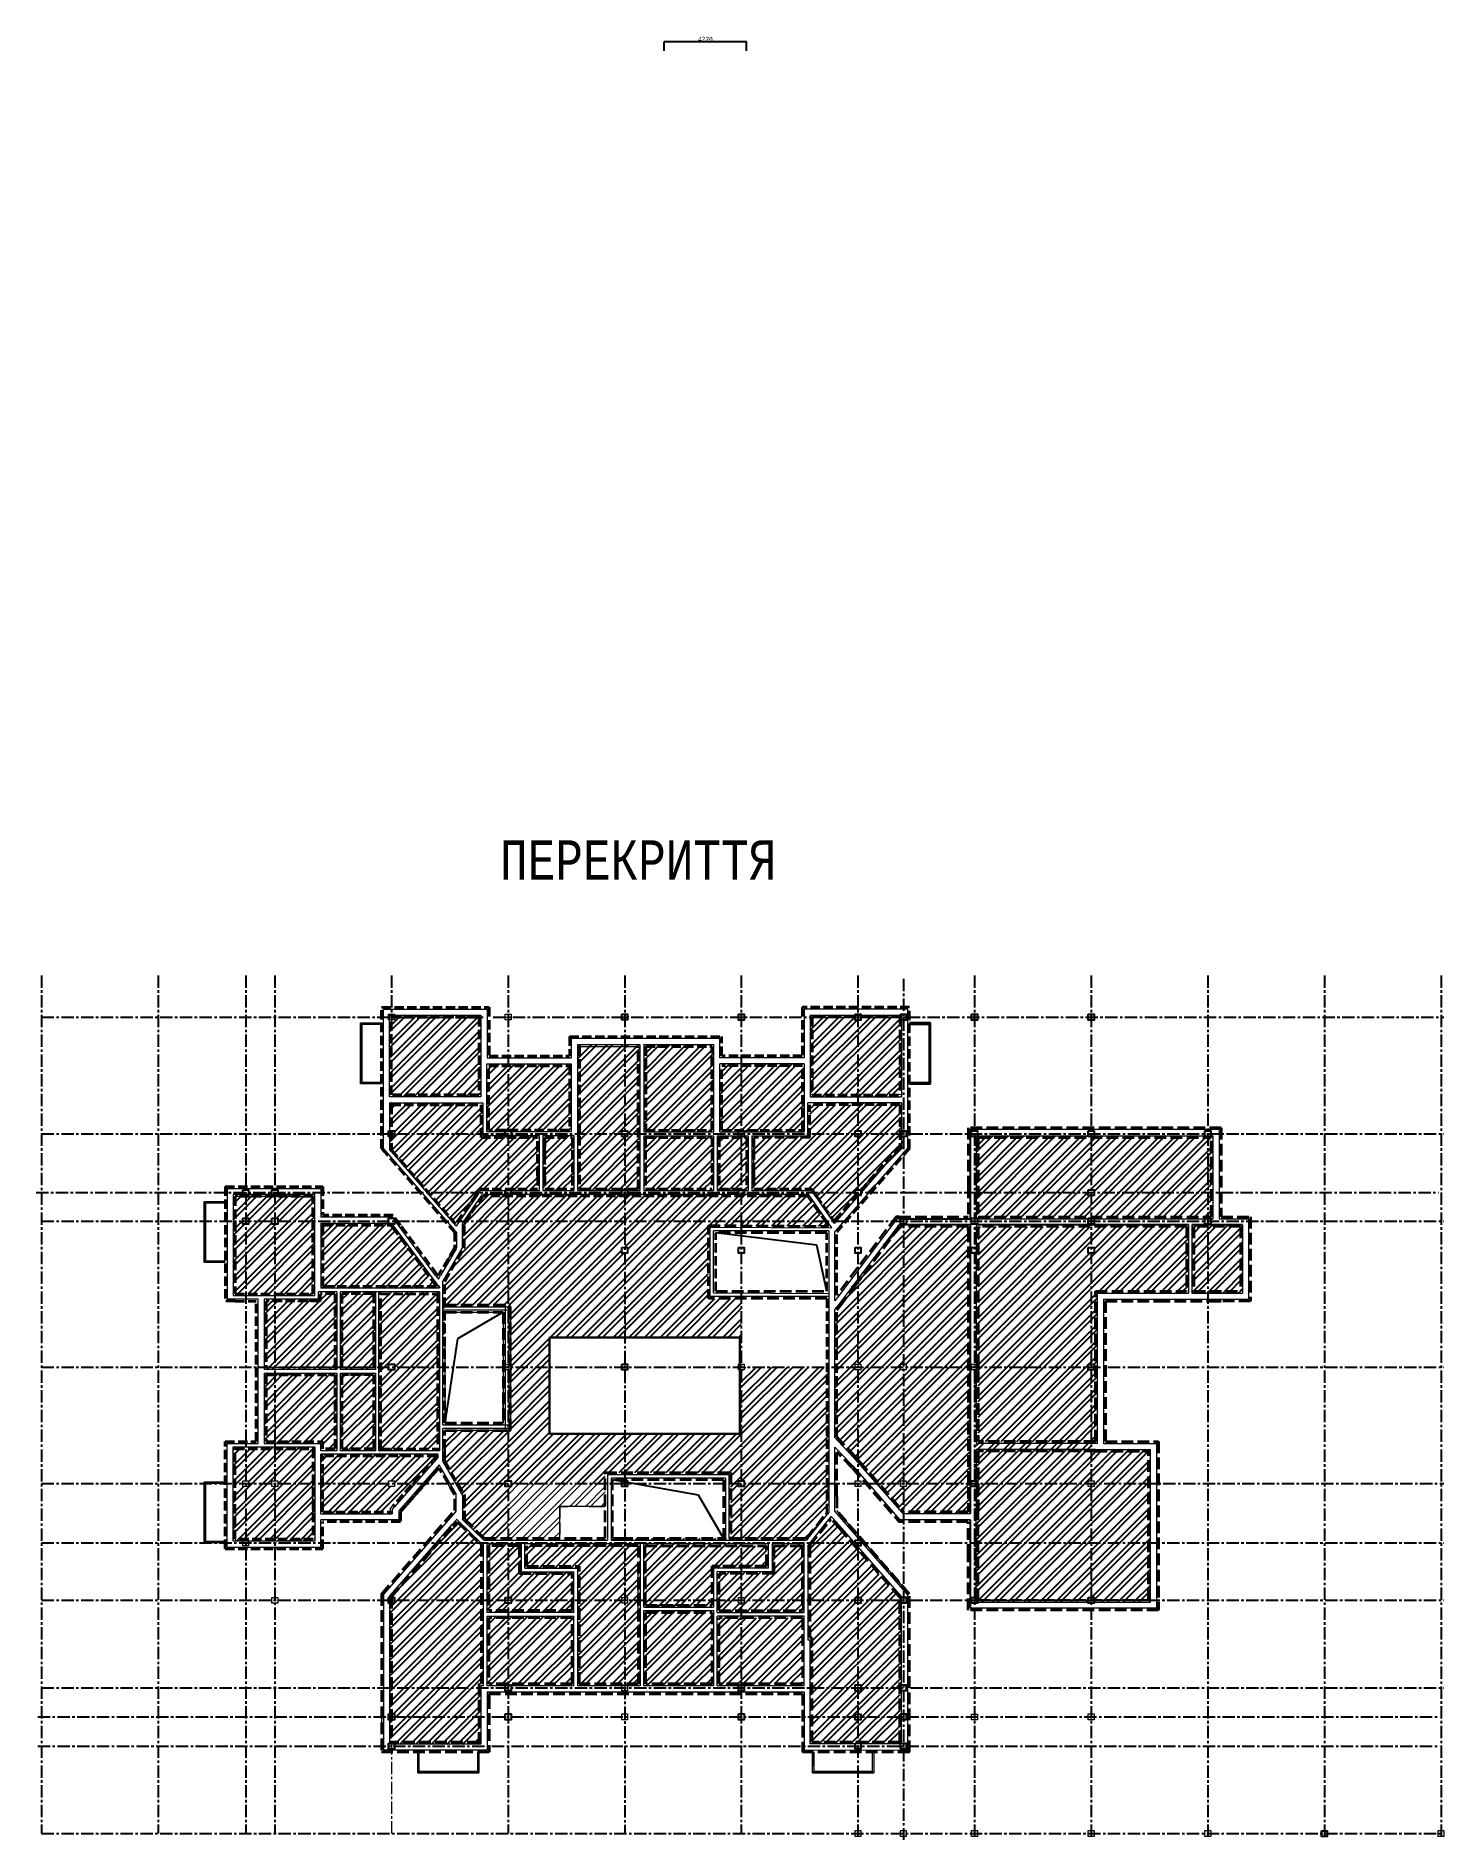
# Model space of a CAD drawing. Header units: millimetres. Extents: x -689206 to 4969298, y -1019800 to 703299.
# Drawn here: x 506258 to 578693, y -92036 to 758 of the extents above; entities that cross this region are included whole.
import ezdxf

# ---------------------------------------------------------------- set-up
doc = ezdxf.new("R2010")
doc.units = ezdxf.units.MM
doc.linetypes.add('JIS_02_4.0', pattern=[5.5, 4, -1.5])
doc.linetypes.add('осеваяX2', pattern=[101.6, 63.5, -12.7, 12.7, -12.7])
for name, color, linetype, lineweight in [('б', 231, 'Continuous', 30), ('БАЛКОН', 7, 'Continuous', 20), ('несущие', 7, 'Continuous', 30), ('ОКНА', 250, 'Continuous', 20), ('ПЕРЕГОРОДКИ', 252, 'Continuous', 9), ('РАЗМЕРЫ', 7, 'Continuous', 9), ('стены', 7, 'Continuous', 20)]:
    doc.layers.add(name, color=color, linetype=linetype, lineweight=lineweight)
doc.styles.add('Аннотативный', font='isocteur.ttf', dxfattribs={"width": 0.7, "height": 250})
doc.dimstyles.new('Аннотативный', dxfattribs={"dimscale": 0, "dimtxt": 250, "dimasz": 100, "dimexe": 1.25, "dimexo": 0.625, "dimtad": 1, "dimdec": 0, "dimtxsty": 'Аннотативный', "dimblk": 'ARCHTICK', "dimcen": 2.5, "dimadec": 0, "dimazin": 0, "dimtfac": 1, "dimtdec": 0, "dimtmove": 0, "dimatfit": 3, "dimfxl": 1, "dimarcsym": 0})

msp = doc.modelspace()

# ---------------------------------------------------------------- texts
at = {"layer": 'стены', "insert": (530133.9, -40613.8), "char_height": 2025.25, "width": 76858.328, "attachment_point": 1, "style": 'Аннотативный'}
msp.add_mtext('ПЕРЕКРИТТЯ', dxfattribs=at)

# ---------------------------------------------------------------- blocks, each defined once
blk = doc.blocks.new('_ArchTick')
at = {"color": 0, "linetype": 'ByBlock', "const_width": 0.15}
blk.add_lwpolyline([(-0.5, -0.5), (0.5, 0.5)], dxfattribs=at)
blk = doc.blocks.new('*D4067')
at = {"layer": 'Defpoints', "color": 0, "linetype": 'ByBlock', "lineweight": 9, "transparency": 16777216}
for p in [(538581, 469), (538581, 0), (542805, 0)]:
    blk.add_point(p, dxfattribs=at)
at = {"layer": 'РАЗМЕРЫ', "color": 0, "linetype": 'ByBlock', "lineweight": -2, "transparency": 16777216}
for p, q in [((538581, 1), (538581, 470)), ((542805, 469), (538581, 469)), ((542805, 1), (542805, 470))]:
    blk.add_line(p, q, dxfattribs=at)
at = {"layer": 'РАЗМЕРЫ', "color": 0, "linetype": 'ByBlock', "lineweight": -2, "transparency": 16777216, "xscale": 100, "yscale": 100, "zscale": 100, "rotation": 180}
blk.add_blockref('_ArchTick', (538581, 469), dxfattribs=at)
at = {"layer": 'РАЗМЕРЫ', "color": 0, "linetype": 'ByBlock', "lineweight": -2, "transparency": 16777216, "xscale": 100, "yscale": 100, "zscale": 100}
blk.add_blockref('_ArchTick', (542805, 469), dxfattribs=at)
at = {"layer": 'РАЗМЕРЫ', "color": 0, "linetype": 'ByBlock', "lineweight": 20, "transparency": 16777216, "insert": (540693, 594), "char_height": 250, "attachment_point": 5, "style": 'Аннотативный'}
blk.add_mtext('4220', dxfattribs=at)

# ---------------------------------------------------------------- dimensions: what is measured, and where the dimension line sits
at = {"layer": 'РАЗМЕРЫ', "linetype": 'ByBlock', "lineweight": 20}
dim = msp.add_linear_dim(base=(538581.5, 468.8), p1=(542805.3, 0), p2=(538581.5, 0), text='4220', dimstyle='Аннотативный', dxfattribs=at)
dim.commit()
dim.dimension.update_dxf_attribs({"geometry": '*D4067', "text_midpoint": (540693.4, 594.4)})

# ---------------------------------------------------------------- hatches: boundary and pattern name
at = {"layer": 'РАЗМЕРЫ', "lineweight": 25, "ltscale": 150}
h = msp.add_hatch(dxfattribs=at)
h.set_pattern_fill('ANSI32', color=256, scale=60)
h.paths.add_polyline_path([(541119.1, -80239.8), (537524.4, -80239.8), (537524.4, -84109.8), (541119, -84109.8)])
h.paths.add_polyline_path([(537623.3, -84009.8), (537623.4, -80339.8), (541019.2, -80339.8), (541019.2, -84009.8)], flags=16)
h.paths.add_polyline_path([(537343.4, -79707.8), (537243.4, -79707.8), (537243.4, -84009.8), (536543.3, -84009.8), (536543.3, -84057.8), (536693.3, -84057.8), (536693.3, -84109.8), (537343.4, -84109.8)])
h.paths.add_polyline_path([(536393.3, -84057.8), (536543.3, -84057.8), (536543.3, -84009.8), (534213.4, -84009.8), (534213.4, -79707.8), (534126.8, -79707.8), (534126.8, -84109.8), (536393.3, -84109.8)])
h.paths.add_polyline_path([(537343.4, -76799.8), (536543.3, -76799.8), (536543.3, -76899.8), (537243.4, -76899.8), (537243.4, -79707.8), (537343.4, -79707.8)])
h.paths.add_polyline_path([(542543.3, -76799.8), (537524.4, -76799.8), (537524.4, -79707.8), (537616.9, -79707.8), (537600.3, -76899.8), (542543.3, -76899.8)])
h.paths.add_polyline_path([(536543.3, -76799.8), (531413.4, -76799.8), (531413.4, -78057.3), (534126.8, -78057.3), (534126.8, -79707.8), (534213.4, -79707.8), (534213.4, -77957.3), (531513.4, -77957.3), (531513.4, -76899.8), (536543.3, -76899.8)])
h.paths.add_polyline_path([(533933.4, -78237.3), (531233.4, -78237.3), (531233.4, -76799.8), (530543.3, -76799.8), (530543.3, -76899.8), (531133.4, -76899.8), (531133.4, -78337.3), (533833.4, -78337.3), (533833.4, -79707.8), (533933.4, -79707.8)])
h.paths.add_polyline_path([(530543.3, -76799.8), (529453.4, -76799.8), (529453.4, -79707.8), (529556, -79707.8), (529553.4, -76899.8), (530543.3, -76899.8)])
h.paths.add_polyline_path([(529556, -79707.8), (529453.4, -79707.8), (529453.4, -80341.6), (530543.3, -80341.6), (530543.3, -80240.7), (529556.6, -80241.6)])
h.paths.add_polyline_path([(533933.4, -79707.8), (533833.4, -79707.8), (533833.4, -80237.6), (530543.3, -80240.7), (530543.3, -80341.6), (533933.4, -80341.6)])
h.paths.add_polyline_path([(533933.4, -80541.8), (530543.3, -80541.8), (530543.3, -80612.7), (533833.4, -80612.7), (533833.4, -84009.8), (530543.3, -84009.8), (530543.3, -84057.8), (530693.3, -84057.8), (530693.3, -84109.8), (533933.4, -84109.8)])
h.paths.add_polyline_path([(530543.3, -80541.8), (529453.4, -80541.8), (529453.4, -84109.8), (530393.3, -84109.8), (530393.3, -84057.8), (530543.3, -84057.8), (530543.3, -84009.8), (529560.1, -84009.8), (529556.9, -80612.7), (530543.3, -80612.7)])
h.paths.add_polyline_path([(529143.4, -84209.8), (529043.4, -84209.8), (529043.4, -85709.8), (529143.4, -85709.8)])
h.paths.add_polyline_path([(529256.7, -79707.8), (529159.3, -79707.8), (529163.4, -84009.8), (529043.4, -84009.8), (529043.4, -84209.8), (529143.4, -84209.8), (529143.4, -84109.8), (529256.7, -84109.8)])
h.paths.add_polyline_path([(529143.4, -85709.8), (529043.4, -85709.8), (529043.4, -87009.8), (524543.3, -87009.8), (524543.3, -87059.8), (524693.3, -87059.8), (524693.3, -87109.8), (529143.4, -87109.8)])
h.paths.add_polyline_path([(524543.3, -85857.8), (524445.1, -85857.8), (524445.1, -87009.8), (524543.3, -87009.8)])
h.paths.add_polyline_path([(524543.3, -84209.8), (524445.1, -84209.8), (524445.1, -85557.8), (524543.3, -85557.8)])
h.paths.add_polyline_path([(524543.3, -79857.8), (524445.1, -79857.8), (524445.1, -84209.8), (524543.3, -84209.8)])
h.paths.add_polyline_path([(526964.1, -76759.8), (526838.7, -76759.8), (524493.3, -79452.6), (524445.1, -79508), (524445.1, -79557.8), (524543.3, -79557.8), (524543.3, -79539.2)])
h.paths.add_polyline_path([(524543.3, -79557.8), (524445.1, -79557.8), (524445.1, -79707.8), (524543.3, -79707.8)])
h.paths.add_polyline_path([(527710.1, -75903.3), (527917.2, -75665.6), (529050, -76759.8), (529153.6, -76759.8), (527917.2, -75565.6), (527896.3, -75545.5), (527867.2, -75579), (527660.1, -75816.7), (526838.7, -76759.8), (526964.1, -76759.8)])
h.paths.add_polyline_path([(528293.3, -74284.8), (527960.2, -73707.8), (527844.7, -73707.8), (528193.3, -74311.6), (528193.3, -75084.8), (528193.3, -75559.4), (528243.3, -75607.6), (529291.2, -76619.8), (530543.3, -76619.8), (530543.3, -76519.8), (529327.4, -76519.8), (528293.3, -75521)])
h.paths.add_polyline_path([(527013.3, -67707.8), (526913.3, -67707.8), (526913.3, -71917.8), (523993.3, -71917.8), (523993.3, -67707.8), (523893.3, -67707.8), (523893.3, -72017.8), (527013.3, -72017.8)])
h.paths.add_polyline_path([(527013.3, -63837.8), (523893.3, -63837.8), (523893.3, -67707.8), (523993.3, -67707.8), (523993.3, -63937.8), (526913.3, -63937.8), (526913.3, -67707.8), (527013.3, -67707.8)])
h.paths.add_polyline_path([(524690.6, -60483.6), (524597.1, -60357.8), (524393.3, -60357.8), (524393.3, -60307.8), (520914, -60307.8), (520914, -63657.8), (527013.3, -63657.8), (526938.2, -63507.8)])
h.paths.add_polyline_path([(526851.6, -63557.8), (521014, -63557.8), (521014, -60407.8), (524507.2, -60407.8), (524604, -60533.6)], flags=16)
h.paths.add_polyline_path([(521733.3, -63837.8), (520793.3, -63837.8), (520793.3, -64217.8), (518543.3, -64217.8), (518543.3, -64317.8), (520893.3, -64317.8), (520893.3, -63937.8), (521633.3, -63937.8), (521633.3, -67707.8), (521733.3, -67707.8)])
h.paths.add_polyline_path([(522013.3, -63937.8), (523613.3, -63937.8), (523613.3, -67707.8), (523713.3, -67707.8), (523713.3, -63837.8), (521913.3, -63837.8), (521913.3, -67707.8), (522013.3, -67707.8)])
h.paths.add_polyline_path([(520604, -60207.8), (520504, -60207.8), (520504, -63937.8), (518543.3, -63937.8), (518543.3, -64037.8), (520604, -64037.8)])
h.paths.add_polyline_path([(518093.3, -64317.8), (518543.3, -64317.8), (518543.3, -64217.8), (517993.3, -64217.8), (517993.3, -67707.8), (518093.3, -67707.8)])
h.paths.add_polyline_path([(518543.3, -67737.8), (518093.3, -67737.8), (518093.3, -67707.8), (517993.3, -67707.8), (517993.3, -67837.8), (518543.3, -67837.8)])
h.paths.add_polyline_path([(521733.3, -67707.8), (521633.3, -67707.8), (521633.3, -67737.8), (518543.3, -67737.8), (518543.3, -67837.8), (521733.3, -67837.8)])
h.paths.add_polyline_path([(521733.3, -68017.8), (518543.3, -68017.8), (518543.3, -68117.8), (521633.3, -68117.8), (521633.3, -71917.8), (521014, -71917.8), (521014, -71537.8), (518543.3, -71537.8), (518543.3, -71637.8), (520914, -71637.8), (520914, -72017.8), (521733.3, -72017.8)])
h.paths.add_polyline_path([(518543.3, -68017.8), (517993.3, -68017.8), (517993.3, -71637.8), (518543.3, -71637.8), (518543.3, -71537.8), (518093.3, -71537.8), (518093.3, -68117.8), (518543.3, -68117.8)])
h.paths.add_polyline_path([(523713.3, -68017.8), (521913.3, -68017.8), (521913.3, -72017.8), (523713.3, -72017.8)])
h.paths.add_polyline_path([(523613.3, -68117.8), (523613.3, -71917.8), (522013.3, -71917.8), (522013.3, -68117.8)], flags=16)
h.paths.add_polyline_path([(523713.3, -67707.8), (523613.3, -67707.8), (523613.3, -67737.8), (522013.3, -67737.8), (522013.3, -67707.8), (521913.3, -67707.8), (521913.3, -67837.8), (523713.3, -67837.8)])
h.paths.add_polyline_path([(520604, -71817.8), (518543.3, -71817.8), (518543.3, -71917.8), (520504, -71917.8), (520504, -73707.8), (520604, -73707.8)])
h.paths.add_polyline_path([(526938.2, -72197.8), (520914, -72197.8), (520914, -73707.8), (521014, -73707.8), (521014, -72297.8), (526851.6, -72297.8), (525621.3, -73707.8), (525751.5, -73707.8), (526938.2, -72347.8)])
h.paths.add_polyline_path([(521014, -73707.8), (520914, -73707.8), (520914, -75264.9), (524570.6, -75264.9), (524570.6, -75061.2), (524689.9, -74924.4), (525751.5, -73707.8), (525621.3, -73707.8), (524603.3, -74874.4), (524484, -75011.2), (524484, -75164.9), (521014, -75164.9)])
h.paths.add_polyline_path([(520604, -73707.8), (520504, -73707.8), (520504, -76559.8), (518543.3, -76559.8), (518543.3, -76659.8), (520604, -76659.8)])
h.paths.add_polyline_path([(518543.3, -76559.8), (517043.3, -76559.8), (517043.3, -76609.8), (517193.3, -76609.8), (517193.3, -76659.8), (518543.3, -76659.8)])
h.paths.add_polyline_path([(516504, -73707.8), (516404, -73707.8), (516404, -76659.8), (516893.3, -76659.8), (516893.3, -76609.8), (517043.3, -76609.8), (517043.3, -76559.8), (516504, -76559.8)])
h.paths.add_polyline_path([(516504, -71917.8), (517043.3, -71917.8), (517043.3, -71817.8), (516404, -71817.8), (516404, -73707.8), (516504, -73707.8)])
h.paths.add_polyline_path([(518543.3, -71817.8), (517043.3, -71817.8), (517043.3, -71917.8), (518543.3, -71917.8)])
h.paths.add_polyline_path([(526453.4, -58735.2), (526366.4, -58735.2), (527648.1, -60207.8), (527735.2, -60207.8)])
h.paths.add_polyline_path([(528996.7, -58824), (529058, -58735.2), (528936.8, -58735.2), (528910.1, -58774), (527920.5, -60207.8), (528041.7, -60207.8)])
h.paths.add_polyline_path([(529221.8, -58989.2), (529265.9, -58925.2), (530543.3, -58925.2), (530543.3, -58885.2), (530393.3, -58885.2), (530393.3, -58825.2), (529265.9, -58825.2), (529225.2, -58825.2), (529171.8, -58902.6), (528271, -60207.8), (528380.8, -60207.8)])
h.paths.add_polyline_path([(536393.3, -58825.2), (530693.3, -58825.2), (530693.3, -58885.2), (530543.3, -58885.2), (530543.3, -58925.2), (536543.3, -58925.2), (536543.3, -58885.2), (536393.3, -58885.2)])
h.paths.add_polyline_path([(532153.4, -55795.8), (530693.3, -55795.8), (530693.3, -55855.8), (530543.3, -55855.8), (530543.3, -55895.8), (532053.4, -55895.8), (532053.4, -57895.8), (532053.4, -58545.2), (530543.3, -58545.2), (530543.3, -58585.2), (530693.3, -58585.2), (530693.3, -58635.4), (532153.4, -58635.4)])
h.paths.add_polyline_path([(536393.3, -58585.2), (536543.3, -58585.2), (536543.3, -58545.2), (534213.4, -58545.2), (534213.4, -55707.8), (534113.4, -55707.8), (534113.4, -58635.4), (536393.3, -58635.4)])
h.paths.add_polyline_path([(537330, -55707.8), (537243.4, -55707.8), (537243.4, -58545.2), (536543.3, -58545.2), (536543.3, -58585.2), (536693.3, -58585.2), (536693.3, -58635.4), (537330, -58635.4)])
h.paths.add_polyline_path([(542393.3, -58825.2), (536693.3, -58825.2), (536693.3, -58885.2), (536543.3, -58885.2), (536543.3, -58925.2), (542543.3, -58925.2), (542543.3, -58885.2), (542393.3, -58885.2)])
h.paths.add_polyline_path([(541110, -55809.1), (537523.4, -55809.1), (537523.4, -58635.4), (541110, -58635.4)])
h.paths.add_polyline_path([(541023.4, -58545.2), (537618.4, -58545.2), (537618.4, -55895.8), (541023.4, -55895.8)], flags=16)
h.paths.add_polyline_path([(541403.4, -55895.8), (542543.3, -55895.8), (542543.3, -55857.8), (542393.3, -55857.8), (542393.3, -55809.1), (541303.4, -55809.1), (541303.4, -58635.4), (542393.3, -58635.4), (542393.3, -58585.2), (542543.3, -58585.2), (542543.3, -58545.2), (541403.4, -58545.2)])
h.paths.add_polyline_path([(546003.3, -58825.2), (542693.3, -58825.2), (542693.3, -58885.2), (542543.3, -58885.2), (542543.3, -58925.2), (545972.2, -58925.2), (545972.4, -58925.2), (546857.9, -60207.8), (546957.9, -60207.8), (546072.4, -58925.2)])
h.paths.add_polyline_path([(546168.8, -58545.2), (545803.4, -58545.2), (543183.4, -58545.2), (543183.4, -57895.8), (543183.4, -57515.8), (543183.4, -55895.8), (546073.4, -55895.8), (546073.4, -55707.8), (545973.4, -55707.8), (545973.4, -55809.1), (543083.4, -55809.1), (543083.4, -58635.4), (546016.2, -58635.4), (546162.1, -58635.4), (546168.8, -58645.2), (546230.7, -58735.2), (546299.5, -58735.2)])
h.paths.add_polyline_path([(542890, -55809.1), (542693.3, -55809.1), (542693.3, -55857.8), (542543.3, -55857.8), (542543.3, -55895.8), (542803.4, -55895.8), (542803.4, -58545.2), (542543.3, -58545.2), (542543.3, -58585.2), (542693.3, -58585.2), (542693.3, -58635.4), (542890, -58635.4)])
h.paths.add_polyline_path([(546397.9, -58878.2), (546299.5, -58735.2), (546230.7, -58735.2), (546397.9, -58978.2), (547247.5, -60207.8), (547421, -60207.8), (548543.3, -58919.2), (548543.3, -58885.2), (548452.8, -58885.2), (547309.7, -60197.7)])
h.paths.add_polyline_path([(550883.4, -56685), (550883.4, -55857.8), (550780, -55857.8), (550780, -56351.1), (548703.5, -58735.2), (549097.7, -58735.2)])
h.paths.add_polyline_path([(550780, -56351.1), (550780, -55857.8), (550733.4, -55857.8), (550733.4, -55707.8), (550693.4, -55707.8), (550693.4, -56312.7), (548693.3, -58609.1), (548693.3, -58735.2), (548703.5, -58735.2)])
h.paths.add_polyline_path([(550780, -54115.8), (548543.3, -54115.8), (548543.3, -54215.8), (550693.4, -54215.8), (550693.4, -55707.8), (550733.4, -55707.8), (550733.4, -55557.8), (550780, -55557.8)])
h.paths.add_polyline_path([(550780, -49857.8), (550733.4, -49857.8), (550733.4, -49707.8), (550693.4, -49707.8), (550693.4, -53705.8), (548543.3, -53705.8), (548543.3, -53805.8), (550780, -53805.8)])
h.paths.add_polyline_path([(548543.3, -53705.8), (546193.4, -53705.8), (546193.4, -49707.8), (546093.4, -49707.8), (546093.4, -53805.8), (548543.3, -53805.8)])
h.paths.add_polyline_path([(545775.4, -52115.8), (542543.3, -52115.8), (542543.3, -52215.8), (545683.4, -52215.8), (545683.4, -55515.8), (542543.3, -55515.8), (542543.3, -55557.8), (542693.3, -55557.8), (542693.3, -55615.8), (545775.4, -55615.8)])
h.paths.add_polyline_path([(550733.4, -49605.8), (548693.3, -49605.8), (548693.3, -49705.8), (550693.4, -49705.8), (550733.4, -49705.8)])
h.paths.add_polyline_path([(548393.3, -49605.8), (546093.4, -49605.8), (546093.4, -49707.8), (546193.4, -49707.8), (546193.4, -49705.8), (548393.3, -49705.8)])
h.paths.add_polyline_path([(541123.4, -51115.8), (537523.4, -51115.8), (537523.4, -55615.8), (541123.4, -55615.8)])
h.paths.add_polyline_path([(541023.4, -55515.8), (537623.4, -55515.8), (537623.4, -51215.8), (541023.4, -51215.8)], flags=16)
h.paths.add_polyline_path([(536543.3, -51115.8), (534113.4, -51115.8), (534113.4, -55707.8), (534213.4, -55707.8), (534213.4, -51215.8), (536543.3, -51215.8)])
h.paths.add_polyline_path([(537330, -51115.8), (536543.3, -51115.8), (536543.3, -51215.8), (537243.4, -51215.8), (537243.4, -55707.8), (537330, -55707.8)])
h.paths.add_polyline_path([(533790, -52115.8), (530543.3, -52115.8), (530543.3, -52215.8), (533703.4, -52215.8), (533703.4, -55515.8), (530543.3, -55515.8), (530543.3, -55555.8), (530693.3, -55555.8), (530693.3, -55602.4), (533790, -55602.4)])
h.paths.add_polyline_path([(530543.3, -52115.8), (529453.4, -52115.8), (529453.4, -55602.4), (530393.3, -55602.4), (530393.3, -55555.8), (530543.3, -55555.8), (530543.3, -55515.8), (529553.4, -55515.8), (529553.4, -52215.8), (530543.3, -52215.8)])
h.paths.add_polyline_path([(529263.4, -54115.8), (524443.3, -54115.8), (524443.3, -55555.8), (524543.3, -55555.8), (524543.3, -54215.8), (529163.4, -54215.8), (529163.4, -55707.8), (529263.4, -55707.8)])
h.paths.add_polyline_path([(530393.3, -55795.8), (529263.4, -55795.8), (529263.4, -55707.8), (529163.4, -55707.8), (529163.4, -55895.8), (530543.3, -55895.8), (530543.3, -55855.8), (530393.3, -55855.8)])
h.paths.add_polyline_path([(517043.3, -63937.8), (516504, -63937.8), (516504, -60207.8), (516404, -60207.8), (516404, -64037.8), (517043.3, -64037.8)])
h.paths.add_polyline_path([(516504, -58937.8), (517043.3, -58937.8), (517043.3, -58885.2), (516893.3, -58885.2), (516893.3, -58837.8), (516404, -58837.8), (516404, -60207.8), (516504, -60207.8)])
h.paths.add_polyline_path([(518543.3, -58885.2), (518393.3, -58885.2), (518393.3, -58837.8), (517193.3, -58837.8), (517193.3, -58885.2), (517043.3, -58885.2), (517043.3, -58937.8), (518543.3, -58937.8)])
h.paths.add_polyline_path([(520604, -58837.8), (518693.3, -58837.8), (518693.3, -58885.2), (518543.3, -58885.2), (518543.3, -58937.8), (520504, -58937.8), (520504, -60207.8), (520604, -60207.8)])
h.paths.add_polyline_path([(542543.3, -76519.8), (536543.3, -76519.8), (536543.3, -76619.8), (542543.3, -76619.8)])
h.paths.add_polyline_path([(542543.3, -52115.8), (541433.4, -52115.8), (541433.4, -55615.8), (542393.3, -55615.8), (542393.3, -55557.8), (542543.3, -55557.8), (542543.3, -55515.8), (541533.4, -55515.8), (541533.4, -52215.8), (542543.3, -52215.8)])
h.paths.add_polyline_path([(529143.4, -49605.8), (524693.3, -49605.8), (524693.3, -49705.8), (529043.4, -49705.8), (529143.4, -49705.8)])
h.paths.add_polyline_path([(524693.3, -49605.8), (524543.3, -49605.8), (524543.3, -49705.8), (524693.3, -49705.8)])
h.paths.add_polyline_path([(524543.3, -49605.8), (524443.3, -49605.8), (524443.3, -49705.8), (524543.3, -49705.8)])
h.paths.add_polyline_path([(524543.3, -49705.8), (524443.3, -49705.8), (524443.3, -49855.8), (524543.3, -49855.8)])
h.paths.add_polyline_path([(524543.3, -56540.8), (524543.3, -55855.8), (524443.3, -55855.8), (524443.3, -56525.9), (524543.3, -56640.8), (526366.4, -58735.2), (526453.4, -58735.2)])
h.paths.add_polyline_path([(528041.7, -60207.8), (527920.5, -60207.8), (527838.6, -60326.6), (527735.2, -60207.8), (527648.1, -60207.8), (527838.6, -60426.6), (527867.6, -60459.9), (527925.2, -60376.6)], flags=17)
h.paths.add_polyline_path([(528293.3, -60334.5), (528380.8, -60207.8), (528271, -60207.8), (528243.3, -60247.9), (528193.3, -60334.5), (528193.3, -61570.7), (527243.3, -63216.2), (527193.3, -63302.8), (527193.3, -67707.8), (527293.3, -67707.8), (527293.3, -63302.8), (528293.3, -61570.7)])
h = msp.add_hatch(dxfattribs=at)
h.set_pattern_fill('ANSI32', color=256, scale=60)
h.paths.add_polyline_path([(541023.4, -55895.8), (537618.4, -55895.8), (537618.4, -58545.2), (541023.4, -58545.2)])
h.paths.add_polyline_path([(542543.3, -55895.8), (541403.4, -55895.8), (541403.4, -58545.2), (542543.3, -58545.2)])
h.paths.add_polyline_path([(542803.4, -55895.8), (542543.3, -55895.8), (542543.3, -58545.2), (542803.4, -58545.2)])
h.paths.add_polyline_path([(545683.4, -52215.8), (542543.3, -52215.8), (542543.3, -55515.8), (545683.4, -55515.8)])
h.paths.add_polyline_path([(542543.3, -52215.8), (541533.4, -52215.8), (541533.4, -55515.8), (542543.3, -55515.8)])
h.paths.add_polyline_path([(548543.3, -49857.8), (548393.3, -49857.8), (548393.3, -49707.8), (546193.4, -49707.8), (546193.4, -53705.8), (548543.3, -53705.8)])
h.paths.add_polyline_path([(550693.4, -49707.8), (548693.3, -49707.8), (548693.3, -49857.8), (548543.3, -49857.8), (548543.3, -53705.8), (550693.4, -53705.8)])
h.paths.add_polyline_path([(550693.4, -54215.8), (548543.3, -54215.8), (548543.3, -55557.8), (548693.3, -55557.8), (548693.3, -55707.8), (550693.4, -55707.8)])
h.paths.add_polyline_path([(548543.3, -54215.8), (546073.4, -54215.8), (546073.4, -55707.8), (548393.3, -55707.8), (548393.3, -55557.8), (548543.3, -55557.8)])
h.paths.add_polyline_path([(548543.3, -55857.8), (548393.3, -55857.8), (548393.3, -55707.8), (546073.4, -55707.8), (546073.4, -55895.8), (543183.4, -55895.8), (543183.4, -57515.8), (543183.4, -57895.8), (543183.4, -58545.2), (545803.4, -58545.2), (546168.8, -58545.2), (546299.5, -58735.2), (548393.3, -58735.2), (548393.3, -58585.2), (548543.3, -58585.2)])
h.paths.add_polyline_path([(550693.4, -56312.7), (550693.4, -55707.8), (548693.3, -55707.8), (548693.3, -55857.8), (548543.3, -55857.8), (548543.3, -58585.2), (548693.3, -58585.2), (548693.3, -58609.1)])
h.paths.add_polyline_path([(548452.8, -58885.2), (548393.3, -58885.2), (548393.3, -58735.2), (546299.5, -58735.2), (546397.9, -58878.2), (547309.7, -60197.7)])
h.paths.add_polyline_path([(545972.4, -58925.2), (545903.4, -58925.2), (545803.4, -58925.2), (545602.8, -58925.2), (542543.3, -58925.2), (542543.3, -60207.8), (546857.9, -60207.8)])
h.paths.add_polyline_path([(542543.3, -58925.2), (536543.3, -58925.2), (536543.3, -60207.8), (542543.3, -60207.8)])
h.paths.add_polyline_path([(546943.1, -60331.2), (546857.9, -60207.8), (542543.3, -60207.8), (542543.3, -60434.1), (546943.1, -60463.2), (547034.2, -60463.2), (546970, -60370.2)])
h.paths.add_polyline_path([(536543.3, -61855.8), (536393.3, -61855.8), (536393.3, -61555.8), (536543.3, -61555.8), (536543.3, -60207.8), (530543.3, -60207.8), (530543.3, -64507.8), (530674.2, -64507.8), (530674.2, -67555.8), (530693.3, -67555.8), (530693.3, -67707.8), (532674.1, -67707.8), (532674.1, -66184.3), (536543.3, -66184.3)])
h.paths.add_polyline_path([(540850.9, -60423), (542543.3, -60434.1), (542543.3, -60207.8), (536543.3, -60207.8), (536543.3, -61555.8), (536693.3, -61555.8), (536693.3, -61855.8), (536543.3, -61855.8), (536543.3, -66184.3), (542474.2, -66184.3), (542474.2, -67557.8), (542543.3, -67557.8), (542543.3, -64185.5), (540850.9, -64185.5)])
h.paths.add_polyline_path([(546943.1, -67707.8), (542693.3, -67707.8), (542693.3, -67857.8), (542543.3, -67857.8), (542543.3, -73557.8), (542693.3, -73557.8), (542693.3, -73707.8), (546943.1, -73707.8)])
h.paths.add_polyline_path([(542543.3, -67857.8), (542474.2, -67857.8), (542474.2, -71139.9), (540799.1, -71139.9), (539757.1, -71139.9), (539757.1, -71141.6), (539387.1, -71141.6), (538487.1, -71141.4), (538487.1, -71141.6), (538117.1, -71141.6), (537741.4, -71141.6), (536543.3, -71141.2), (536543.3, -73139.8), (542001.8, -73139.8), (542001.8, -73707.8), (542393.3, -73707.8), (542393.3, -73557.8), (542543.3, -73557.8)])
h.paths.add_polyline_path([(536543.3, -71139.9), (532674.1, -71139.9), (532674.1, -67707.8), (530693.3, -67707.8), (530693.3, -67855.8), (530674.2, -70967.8), (530543.3, -70967.8), (530543.3, -73555.8), (530693.3, -73555.8), (530693.3, -73707.8), (535541.8, -73707.8), (535541.8, -73139.8), (536543.3, -73139.8)])
h.paths.add_polyline_path([(530543.3, -70967.8), (530294.2, -70967.8), (527294.2, -70967.8), (527293.3, -72552.8), (527960.2, -73707.8), (530393.3, -73707.8), (530393.3, -73555.8), (530543.3, -73555.8)])
h.paths.add_polyline_path([(530543.3, -73855.8), (530393.3, -73855.8), (530393.3, -73707.8), (527960.2, -73707.8), (528293.3, -74284.8), (528293.3, -75521), (529327.4, -76519.8), (530543.3, -76519.8)])
h.paths.add_polyline_path([(546943.1, -74850.4), (546943.1, -73707.8), (542693.3, -73707.8), (542693.3, -73857.8), (542543.3, -73857.8), (542543.3, -76519.8), (545890.6, -76519.8), (546873.5, -75286.3), (546943.1, -75193.5)])
h.paths.add_polyline_path([(542543.3, -73857.8), (542393.3, -73857.8), (542393.3, -73707.8), (542001.8, -73707.8), (542001.8, -76519.8), (542543.3, -76519.8)])
h.paths.add_polyline_path([(530543.3, -60207.8), (528380.8, -60207.8), (528293.3, -60334.5), (528293.3, -61570.7), (527293.3, -63302.8), (527293.3, -64507.8), (530543.3, -64507.8)])
h.paths.add_polyline_path([(530543.3, -58925.2), (529265.9, -58925.2), (529221.8, -58989.2), (528380.8, -60207.8), (530543.3, -60207.8)])
h.paths.add_polyline_path([(536543.3, -58925.2), (530543.3, -58925.2), (530543.3, -60207.8), (536543.3, -60207.8)])
h.paths.add_polyline_path([(526913.3, -63937.8), (523993.3, -63937.8), (523993.3, -67707.8), (524393.3, -67707.8), (524393.3, -67555.8), (524693.3, -67555.8), (524693.3, -67707.8), (526913.3, -67707.8)])
h.paths.add_polyline_path([(526913.3, -67707.8), (524693.3, -67707.8), (524693.3, -67855.8), (524393.3, -67855.8), (524393.3, -67707.8), (523993.3, -67707.8), (523993.3, -71917.8), (526913.3, -71917.8)])
h.paths.add_polyline_path([(523613.3, -63937.8), (522013.3, -63937.8), (522013.3, -67707.8), (523613.3, -67707.8)])
h.paths.add_polyline_path([(523613.3, -68117.8), (522013.3, -68117.8), (522013.3, -71917.8), (523613.3, -71917.8)])
h.paths.add_polyline_path([(521633.3, -63937.8), (520893.3, -63937.8), (520893.3, -64317.8), (518543.3, -64317.8), (518543.3, -67707.8), (521633.3, -67707.8)])
h.paths.add_polyline_path([(521633.3, -68117.8), (518543.3, -68117.8), (518543.3, -71537.8), (521014, -71537.8), (521014, -71917.8), (521633.3, -71917.8)])
h.paths.add_polyline_path([(520504, -60207.8), (518693.3, -60207.8), (518693.3, -60357.8), (518543.3, -60357.8), (518543.3, -63937.8), (520504, -63937.8)])
h.paths.add_polyline_path([(518543.3, -60357.8), (518393.3, -60357.8), (518393.3, -60207.8), (517193.3, -60207.8), (517193.3, -60357.8), (517043.3, -60357.8), (517043.3, -63937.8), (518543.3, -63937.8)])
h.paths.add_polyline_path([(518543.3, -58937.8), (517043.3, -58937.8), (517043.3, -60057.8), (517193.3, -60057.8), (517193.3, -60207.8), (518393.3, -60207.8), (518393.3, -60057.8), (518543.3, -60057.8)])
h.paths.add_polyline_path([(520504, -58937.8), (518543.3, -58937.8), (518543.3, -60057.8), (518693.3, -60057.8), (518693.3, -60207.8), (520504, -60207.8)])
h.paths.add_polyline_path([(517043.3, -58937.8), (516504, -58937.8), (516504, -60207.8), (516893.3, -60207.8), (516893.3, -60057.8), (517043.3, -60057.8)])
h.paths.add_polyline_path([(517043.3, -60357.8), (516893.3, -60357.8), (516893.3, -60207.8), (516504, -60207.8), (516504, -63937.8), (517043.3, -63937.8)])
h.paths.add_polyline_path([(524604, -60533.6), (524507.2, -60407.8), (521014, -60407.8), (521014, -63557.8), (526851.6, -63557.8)])
h.paths.add_polyline_path([(518543.3, -64317.8), (518093.3, -64317.8), (518093.3, -67707.8), (518543.3, -67707.8)])
h.paths.add_polyline_path([(518543.3, -68117.8), (518093.3, -68117.8), (518093.3, -71537.8), (518543.3, -71537.8)])
h.paths.add_polyline_path([(520504, -71917.8), (518543.3, -71917.8), (518543.3, -73557.8), (518693.3, -73557.8), (518693.3, -73707.8), (520504, -73707.8)])
h.paths.add_polyline_path([(518543.3, -71917.8), (517043.3, -71917.8), (517043.3, -73557.8), (517193.3, -73557.8), (517193.3, -73707.8), (518393.3, -73707.8), (518393.3, -73557.8), (518543.3, -73557.8)])
h.paths.add_polyline_path([(517043.3, -71917.8), (516504, -71917.8), (516504, -73707.8), (516893.3, -73707.8), (516893.3, -73557.8), (517043.3, -73557.8)])
h.paths.add_polyline_path([(517043.3, -73857.8), (516893.3, -73857.8), (516893.3, -73707.8), (516504, -73707.8), (516504, -76559.8), (517043.3, -76559.8)])
h.paths.add_polyline_path([(518543.3, -73857.8), (518393.3, -73857.8), (518393.3, -73707.8), (517193.3, -73707.8), (517193.3, -73857.8), (517043.3, -73857.8), (517043.3, -76559.8), (518543.3, -76559.8)])
h.paths.add_polyline_path([(520504, -73707.8), (518693.3, -73707.8), (518693.3, -73857.8), (518543.3, -73857.8), (518543.3, -76559.8), (520504, -76559.8)])
h.paths.add_polyline_path([(525621.3, -73707.8), (524693.3, -73707.8), (524693.3, -73855.8), (524393.3, -73855.8), (524393.3, -73707.8), (521014, -73707.8), (521014, -75164.9), (524484, -75164.9), (524484, -75011.2), (524603.3, -74874.4)])
h.paths.add_polyline_path([(526851.6, -72297.8), (521014, -72297.8), (521014, -73707.8), (524393.3, -73707.8), (524393.3, -73555.8), (524693.3, -73555.8), (524693.3, -73707.8), (525621.3, -73707.8)])
h.paths.add_polyline_path([(529156.7, -76862.7), (529050, -76759.8), (526964.1, -76759.8), (524543.3, -79539.2), (524543.3, -79557.8), (524693.3, -79557.8), (524693.3, -79707.8), (529159.3, -79707.8)])
h.paths.add_polyline_path([(527917.2, -75665.6), (527710.1, -75903.3), (526964.1, -76759.8), (529050, -76759.8)])
h.paths.add_polyline_path([(529159.3, -79707.8), (524693.3, -79707.8), (524693.3, -79857.8), (524543.3, -79857.8), (524543.3, -84209.8), (529043.4, -84209.8), (529043.4, -84009.8), (529163.4, -84009.8)])
h.paths.add_polyline_path([(529043.4, -84209.8), (524543.3, -84209.8), (524543.3, -85557.8), (524693.3, -85557.8), (524693.3, -85709.8), (529043.4, -85709.8)])
h.paths.add_polyline_path([(529043.4, -85709.8), (524693.3, -85709.8), (524693.3, -85857.8), (524543.3, -85857.8), (524543.3, -87009.8), (529043.4, -87009.8)])
h.paths.add_polyline_path([(533833.4, -80612.7), (530543.3, -80612.7), (530543.3, -84009.8), (533833.4, -84009.8)])
h.paths.add_polyline_path([(530543.3, -80612.7), (529556.9, -80612.7), (529560.1, -84009.8), (530543.3, -84009.8)])
h.paths.add_polyline_path([(530543.3, -76899.8), (529553.4, -76899.8), (529556, -79707.8), (530393.3, -79707.8), (530393.3, -79557.8), (530543.3, -79557.8)])
h.paths.add_polyline_path([(533833.4, -78337.3), (531133.4, -78337.3), (531133.4, -76899.8), (530543.3, -76899.8), (530543.3, -79557.8), (530693.3, -79557.8), (530693.3, -79707.8), (533833.4, -79707.8)])
h.paths.add_polyline_path([(533833.4, -79707.8), (530693.3, -79707.8), (530693.3, -79857.8), (530543.3, -79857.8), (530543.3, -80240.7), (533833.4, -80237.6)])
h.paths.add_polyline_path([(530543.3, -79857.8), (530393.3, -79857.8), (530393.3, -79707.8), (529556, -79707.8), (529556.6, -80241.6), (530543.3, -80240.7)])
h.paths.add_polyline_path([(536543.3, -76899.8), (531513.4, -76899.8), (531513.4, -77957.3), (534213.4, -77957.3), (534213.4, -79707.8), (536393.3, -79707.8), (536393.3, -79557.8), (536543.3, -79557.8)])
h.paths.add_polyline_path([(537243.4, -76899.8), (536543.3, -76899.8), (536543.3, -79557.8), (536693.3, -79557.8), (536693.3, -79707.8), (537243.4, -79707.8)])
h.paths.add_polyline_path([(536543.3, -79857.8), (536393.3, -79857.8), (536393.3, -79707.8), (534213.4, -79707.8), (534213.4, -84009.8), (536543.3, -84009.8)])
h.paths.add_polyline_path([(537243.4, -79707.8), (536693.3, -79707.8), (536693.3, -79857.8), (536543.3, -79857.8), (536543.3, -84009.8), (537243.4, -84009.8)])
h.paths.add_polyline_path([(541019.2, -80339.8), (537623.4, -80339.8), (537623.3, -84009.8), (541019.2, -84009.8)])
h.paths.add_polyline_path([(541019.2, -77957.3), (542543.3, -77957.3), (542543.3, -76899.8), (537600.3, -76899.8), (537616.9, -79707.8), (541019.2, -79707.8)])
h.paths.add_polyline_path([(541019.2, -79707.8), (537616.9, -79707.8), (537618.4, -79959.8), (541019.2, -79959.8)])
h.paths.add_polyline_path([(542543.3, -80618.1), (541400.6, -80617.6), (541397.6, -84009.9), (542543.3, -84009.8)])
h.paths.add_polyline_path([(545683.4, -80619.8), (542543.3, -80618.1), (542543.3, -84009.8), (545683.4, -84009.8)])
h.paths.add_polyline_path([(545683.4, -76899.8), (544223.4, -76899.8), (544222.3, -78337.6), (542543.3, -78336.3), (542543.3, -79557.8), (542693.3, -79557.8), (542693.3, -79707.8), (545683.4, -79707.8)])
h.paths.add_polyline_path([(545683.4, -79707.8), (542693.3, -79707.8), (542693.3, -79857.8), (542543.3, -79857.8), (542543.3, -80237.6), (545683.4, -80237.6), (545683.4, -79959.8)])
h.paths.add_polyline_path([(542543.3, -78336.3), (541402.2, -78335.3), (541401.1, -79707.8), (542393.3, -79707.8), (542393.3, -79557.8), (542543.3, -79557.8)], flags=17)
h.paths.add_polyline_path([(542393.3, -79707.8), (541401.1, -79707.8), (541400.7, -80237.6), (542543.3, -80237.6), (542543.3, -79857.8), (542393.3, -79857.8)])
h.paths.add_polyline_path([(543842.3, -76899.8), (542543.3, -76899.8), (542543.3, -77957.3), (543842.3, -77957.3)], flags=17)
h.paths.add_polyline_path([(548543.3, -77098.2), (548248.5, -76759.8), (546184.9, -76759.8), (546073.4, -76899.8), (546073.4, -79707.8), (548393.3, -79707.8), (548393.3, -79559.8), (548543.3, -79559.8)])
h.paths.add_polyline_path([(548543.3, -77098.2), (548543.3, -79559.8), (548693.3, -79559.8), (548693.3, -79707.8), (550693.4, -79707.8), (550693.4, -79566.8)])
h.paths.add_polyline_path([(547646.4, -76068.4), (547162, -75533.6), (547060.9, -75660.5), (546184.9, -76759.8), (548248.5, -76759.8)])
h.paths.add_polyline_path([(548543.3, -79859.8), (548393.3, -79859.8), (548393.3, -79707.8), (546073.4, -79707.8), (546073.4, -81639.8), (546193.4, -81639.8), (546193.4, -84209.8), (548393.3, -84209.8), (548393.3, -84059.8), (548543.3, -84059.8)])
h.paths.add_polyline_path([(550693.4, -79707.8), (548693.3, -79707.8), (548693.3, -79859.8), (548543.3, -79859.8), (548543.3, -84059.8), (548693.3, -84059.8), (548693.3, -84209.8), (550693.4, -84209.8)])
h.paths.add_polyline_path([(548543.3, -84359.8), (548393.3, -84359.8), (548393.3, -84209.8), (546193.4, -84209.8), (546193.4, -85709.8), (548393.3, -85709.8), (548393.3, -85559.8), (548543.3, -85559.8)])
h.paths.add_polyline_path([(550693.4, -84209.8), (548693.3, -84209.8), (548693.3, -84359.8), (548543.3, -84359.8), (548543.3, -85559.8), (548693.3, -85559.8), (548693.3, -85709.8), (550693.4, -85709.8)])
h.paths.add_polyline_path([(548543.3, -85859.8), (548393.3, -85859.8), (548393.3, -85709.8), (546193.4, -85709.8), (546193.4, -87009.8), (548543.3, -87009.8)])
h.paths.add_polyline_path([(550693.4, -85709.8), (548693.3, -85709.8), (548693.3, -85859.8), (548543.3, -85859.8), (548543.3, -87009.8), (550693.4, -87009.8)])
h.paths.add_polyline_path([(563495.3, -72044.5), (560773.2, -72044.5), (560543.3, -72044.5), (560543.3, -73557.8), (560693.3, -73557.8), (560693.3, -73707.8), (563495.3, -73707.8)])
h.paths.add_polyline_path([(563495.3, -73707.8), (560693.3, -73707.8), (560693.3, -73857.8), (560543.3, -73857.8), (560543.3, -76759.8), (563495.3, -76759.8)])
h.paths.add_polyline_path([(563495.3, -76759.8), (560543.3, -76759.8), (560543.3, -79557.8), (560693.3, -79557.8), (560693.3, -79707.8), (563495.3, -79707.8)])
h.paths.add_polyline_path([(554222.4, -73707.8), (551033.4, -73707.8), (551033.4, -73857.8), (550883.4, -73857.8), (550883.4, -75144.7), (550898.3, -75161.7), (554222.4, -75161.7)])
h.paths.add_polyline_path([(554222.4, -67707.8), (551033.4, -67707.8), (551033.4, -67857.8), (550883.4, -67857.8), (550883.4, -73557.8), (551033.4, -73557.8), (551033.4, -73707.8), (554222.4, -73707.8)])
h.paths.add_polyline_path([(550883.4, -67857.8), (550733.4, -67857.8), (550733.4, -67707.8), (548693.3, -67707.8), (548693.3, -67857.8), (548543.3, -67857.8), (548543.3, -72469.4), (548630.8, -72563.1), (549629.6, -73707.8), (550733.4, -73707.8), (550733.4, -73557.8), (550883.4, -73557.8)])
h.paths.add_polyline_path([(550883.4, -73857.8), (550733.4, -73857.8), (550733.4, -73707.8), (549629.6, -73707.8), (550883.4, -75144.7)])
h.paths.add_polyline_path([(548543.3, -67857.8), (548393.3, -67857.8), (548393.3, -67707.8), (547453.1, -67707.8), (547453.1, -71304.5), (547469.4, -71321.7), (547599.3, -71458.7), (548410.5, -72327.2), (548543.3, -72469.4)])
h.paths.add_polyline_path([(550883.4, -60487.3), (550692, -60487.3), (548543.3, -63339.8), (548543.3, -67557.8), (548693.3, -67557.8), (548693.3, -67707.8), (550733.4, -67707.8), (550733.4, -67557.8), (550883.4, -67557.8)])
h.paths.add_polyline_path([(548543.3, -63339.8), (548445.1, -63470.2), (547628.6, -64554.2), (547453.1, -64787.1), (547453.1, -67707.8), (548393.3, -67707.8), (548393.3, -67557.8), (548543.3, -67557.8)])
h.paths.add_polyline_path([(554222.4, -60687.3), (554222.4, -60487.3), (550883.4, -60487.3), (550883.4, -67557.8), (551033.4, -67557.8), (551033.4, -67707.8), (554222.4, -67707.8)])
h.paths.add_polyline_path([(560543.3, -61857.8), (560393.3, -61857.8), (560393.3, -61557.8), (560543.3, -61557.8), (560543.3, -60487.3), (554732.3, -60487.3), (554732.3, -67707.8), (560393.3, -67707.8), (560393.3, -67557.8), (560543.3, -67557.8)])
h.paths.add_polyline_path([(560543.3, -67857.8), (560393.3, -67857.8), (560393.3, -67707.8), (554732.3, -67707.8), (554732.3, -71534.5), (560543.3, -71534.5)])
h.paths.add_polyline_path([(565444.5, -60487.3), (560543.3, -60487.3), (560543.3, -61557.8), (560693.3, -61557.8), (560693.3, -61857.8), (560543.3, -61857.8), (560543.3, -67557.8), (560693.3, -67557.8), (560693.3, -67707.8), (560773.2, -67707.8), (560773.2, -63804.5), (565444.5, -63804.5)])
h.paths.add_polyline_path([(568234.5, -60487.3), (566543.3, -60487.3), (566543.3, -63804.5), (568234.5, -63804.5)])
h.paths.add_polyline_path([(566543.3, -60487.3), (565824.5, -60487.3), (565824.5, -63804.5), (566543.3, -63804.5)])
h.paths.add_polyline_path([(566543.3, -58735.2), (560693.3, -58735.2), (560693.3, -58885.2), (560543.3, -58885.2), (560543.3, -59977.3), (566543.3, -59977.3)])
h.paths.add_polyline_path([(566543.3, -55907.8), (560543.3, -55907.8), (560543.3, -58585.2), (560693.3, -58585.2), (560693.3, -58735.2), (566543.3, -58735.2)])
h.paths.add_polyline_path([(560543.3, -58885.2), (560393.3, -58885.2), (560393.3, -58735.2), (554732.3, -58735.2), (554732.3, -59977.3), (560543.3, -59977.3)])
h.paths.add_polyline_path([(560543.3, -55907.8), (554732.3, -55907.8), (554732.3, -58735.2), (560393.3, -58735.2), (560393.3, -58585.2), (560543.3, -58585.2)])
h = msp.add_hatch(dxfattribs=at)
h.set_pattern_fill('ANSI32', color=256, scale=60)
h.paths.add_polyline_path([(533833.4, -55895.8), (532433.4, -55895.8), (532433.4, -57295.8), (532433.4, -57895.8), (532433.4, -58545.2), (533833.4, -58545.2), (533833.4, -57895.8)])
h.paths.add_polyline_path([(536543.3, -55855.8), (536393.3, -55855.8), (536393.3, -55707.8), (534213.4, -55707.8), (534213.4, -58545.2), (536543.3, -58545.2)])
h.paths.add_polyline_path([(536543.3, -51215.8), (534213.4, -51215.8), (534213.4, -55707.8), (536393.3, -55707.8), (536393.3, -55555.8), (536543.3, -55555.8)])
h.paths.add_polyline_path([(537243.4, -51215.8), (536543.3, -51215.8), (536543.3, -55555.8), (536693.3, -55555.8), (536693.3, -55707.8), (537243.4, -55707.8)])
h.paths.add_polyline_path([(537243.4, -55707.8), (536693.3, -55707.8), (536693.3, -55855.8), (536543.3, -55855.8), (536543.3, -58545.2), (537243.4, -58545.2)])
h.paths.add_polyline_path([(529043.4, -49705.8), (524693.3, -49705.8), (524693.3, -49855.8), (524543.3, -49855.8), (524543.3, -49916.8), (524543.3, -53705.8), (529043.4, -53705.8)], flags=17)
h.paths.add_polyline_path([(524543.3, -49855.8), (524443.3, -49855.8), (524443.3, -53805.8), (529143.4, -53805.8), (529143.4, -49705.8), (529043.4, -49705.8), (529043.4, -53705.8), (524543.3, -53705.8)])
h = msp.add_hatch(dxfattribs=at)
h.set_pattern_fill('ANSI32', color=256, scale=60)
h.paths.add_polyline_path([(541023.4, -51215.8), (537623.4, -51215.8), (537623.4, -55515.8), (541023.4, -55515.8)])
h.paths.add_polyline_path([(541023.4, -55895.8), (537618.4, -55895.8), (537618.4, -58545.2), (541023.4, -58545.2)], flags=0)
h.paths.add_polyline_path([(541110, -55809.1), (537523.4, -55809.1), (537523.4, -58635.4), (541110, -58635.4)])
h.paths.add_polyline_path([(541023.4, -55895.8), (541023.4, -58545.2), (537618.4, -58545.2), (537618.4, -55895.8)], flags=16)
h = msp.add_hatch(dxfattribs=at)
h.set_pattern_fill('ANSI32', color=256, scale=60)
h.paths.add_polyline_path([(533703.4, -52215.8), (530543.3, -52215.8), (530543.3, -55515.8), (533703.4, -55515.8)])
h.paths.add_polyline_path([(530543.3, -52215.8), (529553.4, -52215.8), (529553.4, -55515.8), (530543.3, -55515.8)])
h.paths.add_polyline_path([(530543.3, -55895.8), (529163.4, -55895.8), (529163.4, -55707.8), (524693.3, -55707.8), (524693.3, -55855.8), (524543.3, -55855.8), (524543.3, -56540.8), (526453.4, -58735.2), (528936.8, -58735.2), (529068, -58545.2), (530543.3, -58545.2)])
h.paths.add_polyline_path([(532053.4, -55895.8), (530543.3, -55895.8), (530543.3, -58545.2), (532053.4, -58545.2), (532053.4, -57895.8)], flags=17)
h.paths.add_polyline_path([(529163.4, -54215.8), (524543.3, -54215.8), (524543.3, -55555.8), (524693.3, -55555.8), (524693.3, -55707.8), (529163.4, -55707.8)])
h.paths.add_polyline_path([(528910.1, -58774), (528936.8, -58735.2), (526453.4, -58735.2), (527735.2, -60207.8), (527920.5, -60207.8)])
h.paths.add_polyline_path([(528996.7, -58824), (529058, -58735.2), (528936.8, -58735.2), (528910.1, -58774), (527920.5, -60207.8), (528041.7, -60207.8)])
h.paths.add_polyline_path([(530543.3, -58545.2), (529068, -58545.2), (528936.8, -58735.2), (529058, -58735.2), (529126.8, -58635.4), (529224.9, -58635.4), (530393.3, -58635.4), (530393.3, -58585.2), (530543.3, -58585.2)], flags=17)
h.paths.add_polyline_path([(532153.4, -55795.8), (530693.3, -55795.8), (530693.3, -55855.8), (530543.3, -55855.8), (530543.3, -55895.8), (532053.4, -55895.8), (532053.4, -57895.8), (532053.4, -58545.2), (530543.3, -58545.2), (530543.3, -58585.2), (530693.3, -58585.2), (530693.3, -58635.4), (532153.4, -58635.4)])
h.paths.add_polyline_path([(533933.4, -55795.8), (532333.4, -55795.8), (532333.4, -58635.4), (533933.4, -58635.4)])
h.paths.add_polyline_path([(532433.4, -55895.8), (533833.4, -55895.8), (533833.4, -57895.8), (533833.4, -58545.2), (532433.4, -58545.2), (532433.4, -57895.8)], flags=0)
h.paths.add_polyline_path([(533833.4, -55895.8), (532433.4, -55895.8), (532433.4, -57895.8), (532433.4, -58545.2), (533833.4, -58545.2), (533833.4, -57895.8)], flags=16)
h = msp.add_hatch(dxfattribs=at)
h.set_pattern_fill('ANSI32', color=256, scale=60)
h.paths.add_polyline_path([(563595.3, -71944.5), (560773.2, -71944.5), (560543.3, -71944.5), (560543.3, -72044.5), (560773.2, -72044.5), (563495.3, -72044.5), (563495.3, -73707.8), (563595.3, -73707.8)])
h.paths.add_polyline_path([(563595.3, -73707.8), (563495.3, -73707.8), (563495.3, -76759.8), (563595.3, -76759.8)])
h.paths.add_polyline_path([(563595.3, -76759.8), (563495.3, -76759.8), (563495.3, -79707.8), (563595.3, -79707.8)])
h.paths.add_polyline_path([(563595.3, -79707.8), (563495.3, -79707.8), (560693.3, -79707.8), (560693.3, -79807.8), (563595.3, -79807.8)])
h.paths.add_polyline_path([(560393.3, -79707.8), (554732.4, -79707.8), (554732.3, -79707.8), (554693.3, -79707.8), (554693.3, -79807.8), (560393.3, -79807.8)])
h.paths.add_polyline_path([(554319.3, -73707.8), (554222.4, -73707.8), (554222.4, -75161.7), (550898.3, -75161.7), (550883.4, -75144.7), (550883.4, -75261.7), (550898.3, -75261.7), (554319.3, -75261.7)])
h.paths.add_polyline_path([(549629.6, -73707.8), (549499.4, -73707.8), (550811.7, -75211.7), (550855.3, -75261.7), (550883.4, -75261.7), (550883.4, -75144.7)])
h.paths.add_polyline_path([(548630.8, -72563.1), (548543.3, -72469.4), (548543.3, -72612.1), (549499.4, -73707.8), (549629.6, -73707.8)])
h.paths.add_polyline_path([(547599.3, -71458.7), (547469.4, -71321.7), (547453.1, -71304.5), (547453.1, -67707.8), (547353.1, -67707.8), (547353.1, -71337.9), (547512.7, -71508.7), (548323.9, -72377.2), (548543.3, -72612.1), (548543.3, -72469.4), (548410.5, -72327.2)])
h.paths.add_polyline_path([(547043.1, -67707.8), (546943.1, -67707.8), (546943.1, -73707.8), (547043.1, -73707.8)])
h.paths.add_polyline_path([(547043.1, -73707.8), (546943.1, -73707.8), (546943.1, -74852.5), (546943.1, -75193.5), (546873.5, -75286.3), (545890.6, -76519.8), (545574.1, -76519.8), (542543.3, -76519.8), (542543.3, -76619.8), (545877, -76619.8), (545904.8, -76619.8), (545990.6, -76519.8), (546973.5, -75286.3), (547043.1, -75198.9)])
h.paths.add_polyline_path([(547248.6, -75483.6), (547170.5, -75397.4), (547062, -75533.6), (546960.9, -75660.5), (546084.9, -76759.8), (546184.9, -76759.8), (547060.9, -75660.5), (547162, -75533.6), (547646.4, -76068.4), (548248.5, -76759.8), (548378.7, -76759.8), (547733, -76018.4)])
h.paths.add_polyline_path([(554319.3, -60387.3), (550883.4, -60387.3), (550883.4, -60487.3), (554222.4, -60487.3), (554222.4, -60687.3), (554222.4, -67707.8), (554319.3, -67707.8)])
h.paths.add_polyline_path([(554319.3, -67707.8), (554222.4, -67707.8), (554222.4, -73707.8), (554319.3, -73707.8)])
h.paths.add_polyline_path([(547453.1, -64787.1), (547628.6, -64554.2), (548445.1, -63470.2), (548543.3, -63339.8), (548543.3, -63174.9), (548358.5, -63420.2), (547542, -64504.2), (547366.5, -64737.1), (547353.1, -64754.9), (547353.1, -67707.8), (547453.1, -67707.8)])
h.paths.add_polyline_path([(550692, -60487.3), (550883.4, -60487.3), (550883.4, -60387.3), (550692, -60387.3), (550643.1, -60387.3), (550605.4, -60437.3), (548543.3, -63174.9), (548543.3, -63339.8)])
h.paths.add_polyline_path([(554732.3, -55907.8), (560543.3, -55907.8), (560543.3, -55857.8), (560393.3, -55857.8), (560393.3, -55807.8), (554693.3, -55807.8), (554693.3, -55857.8), (554632.3, -55857.8), (554632.3, -58735.2), (554732.3, -58735.2)])
h.paths.add_polyline_path([(554732.3, -58735.2), (554632.3, -58735.2), (554632.3, -60057.8), (554693.3, -60057.8), (554693.3, -60077.3), (560393.3, -60077.3), (560393.3, -60057.8), (560543.3, -60057.8), (560543.3, -59977.3), (554732.3, -59977.3)])
h.paths.add_polyline_path([(566393.3, -55807.8), (560693.3, -55807.8), (560693.3, -55857.8), (560543.3, -55857.8), (560543.3, -55907.8), (566543.3, -55907.8), (566543.3, -55857.8), (566393.3, -55857.8)])
h.paths.add_polyline_path([(566824.5, -55807.8), (566693.3, -55807.8), (566693.3, -55857.8), (566543.3, -55857.8), (566543.3, -55907.8), (566724.5, -55907.8), (566724.5, -58735.2), (566824.5, -58735.2)])
h.paths.add_polyline_path([(566824.5, -58735.2), (566724.5, -58735.2), (566724.5, -59977.3), (566543.3, -59977.3), (566543.3, -60057.8), (566693.3, -60057.8), (566693.3, -60077.3), (566824.5, -60077.3)])
h.paths.add_polyline_path([(566724.5, -58735.2), (566543.3, -58735.2), (566543.3, -59977.3), (566724.5, -59977.3)], flags=17)
h.paths.add_polyline_path([(566724.5, -55907.8), (566543.3, -55907.8), (566543.3, -58735.2), (566724.5, -58735.2)], flags=17)
h.paths.add_polyline_path([(566543.3, -60387.3), (565724.5, -60387.3), (565724.5, -63904.5), (566543.3, -63904.5), (566543.3, -63804.5), (565824.5, -63804.5), (565824.5, -60487.3), (566543.3, -60487.3)])
h.paths.add_polyline_path([(565544.5, -60387.3), (560543.3, -60387.3), (560543.3, -60487.3), (565444.5, -60487.3), (565444.5, -63804.5), (560773.2, -63804.5), (560773.2, -67707.8), (560873.2, -67707.8), (560873.2, -63904.5), (565544.5, -63904.5)])
h.paths.add_polyline_path([(568334.5, -60387.3), (566543.3, -60387.3), (566543.3, -60487.3), (568234.5, -60487.3), (568234.5, -63804.5), (566543.3, -63804.5), (566543.3, -63904.5), (568334.5, -63904.5)])
h.paths.add_polyline_path([(560873.2, -67707.8), (560773.2, -67707.8), (560773.2, -71534.5), (560543.3, -71534.5), (560543.3, -71634.5), (560873.2, -71634.5)])
h.paths.add_polyline_path([(560773.2, -67707.8), (560693.3, -67707.8), (560693.3, -67857.8), (560543.3, -67857.8), (560543.3, -71534.5), (560773.2, -71534.5)], flags=17)
h.paths.add_polyline_path([(546073.4, -76899.8), (546184.9, -76759.8), (546084.9, -76759.8), (545973.4, -76899.8), (545973.4, -79707.8), (546073.4, -79707.8)])
h.paths.add_polyline_path([(550793.4, -79855.8), (550733.4, -79855.8), (550733.4, -79707.8), (550693.4, -79707.8), (550693.4, -84209.8), (550733.4, -84209.8), (550733.4, -84057.8), (550793.4, -84057.8)])
h.paths.add_polyline_path([(550793.4, -85857.8), (550733.4, -85857.8), (550733.4, -85709.8), (550693.4, -85709.8), (550693.4, -87009.8), (548543.3, -87009.8), (548543.3, -87057.8), (548693.3, -87057.8), (548693.3, -87096.4), (550733.4, -87096.4), (550733.4, -87057.8), (550793.4, -87057.8)])
h.paths.add_polyline_path([(548393.3, -87057.8), (548543.3, -87057.8), (548543.3, -87009.8), (546193.4, -87009.8), (546193.4, -85709.8), (546093.4, -85709.8), (546093.4, -87096.4), (548393.3, -87096.4)])
h.paths.add_polyline_path([(546193.4, -84209.8), (546093.4, -84209.8), (546093.4, -85709.8), (546193.4, -85709.8)])
h.paths.add_polyline_path([(546193.4, -81639.8), (546073.4, -81639.8), (546073.4, -79707.8), (545973.4, -79707.8), (545973.4, -81639.8), (545973.4, -81739.8), (546093.4, -81739.8), (546093.4, -84209.8), (546193.4, -84209.8)])
h.paths.add_polyline_path([(545783.4, -79707.8), (545683.4, -79707.8), (545683.4, -79959.8), (545683.4, -80237.6), (542543.3, -80237.6), (542543.3, -80337.6), (545783.4, -80337.6)])
h.paths.add_polyline_path([(545783.4, -80519.8), (542543.3, -80519.8), (542543.3, -80618.1), (545683.4, -80619.8), (545683.4, -84009.8), (542543.3, -84009.8), (542543.3, -84057.8), (542693.3, -84057.8), (542693.3, -84109.8), (545783.4, -84109.8)], flags=17)
h.paths.add_polyline_path([(542543.3, -80237.6), (541400.7, -80237.6), (541401.1, -79707.8), (541302.2, -79707.8), (541302.2, -80337.6), (542543.3, -80337.6)])
h.paths.add_polyline_path([(545783.4, -80519.8), (541302.2, -80519.8), (541302.2, -84109.8), (542393.3, -84109.8), (542393.3, -84057.8), (542693.3, -84057.8), (542693.3, -84109.8), (545783.4, -84109.8)])
h.paths.add_polyline_path([(541119.1, -79707.8), (541019.2, -79707.8), (541019.2, -79959.8), (537618.4, -79959.8), (537616.9, -79707.8), (537524.4, -79707.8), (537524.4, -80059.8), (541119.1, -80060.1)])
h.paths.add_polyline_path([(541402.2, -78335.3), (542543.3, -78336.3), (542543.3, -78236.3), (541302.2, -78235.3), (541302.2, -79707.8), (541401.1, -79707.8)], flags=17)
h.paths.add_polyline_path([(541119.2, -78057.3), (542543.3, -78057.4), (542543.3, -77957.3), (541019.2, -77957.3), (541019.2, -79707.8), (541119.1, -79707.8)])
h.paths.add_polyline_path([(543942.3, -76799.8), (542543.3, -76799.8), (542543.3, -76899.8), (543842.3, -76899.8), (543842.3, -77957.3), (542543.3, -77957.3), (542543.3, -78057.4), (543941.2, -78057.4)], flags=0)
h.paths.add_polyline_path([(544223.4, -76899.8), (545683.4, -76899.8), (545683.4, -79707.8), (545783.4, -79707.8), (545783.4, -76799.8), (544123.4, -76799.8), (544122.3, -78237.6), (542543.3, -78236.3), (542543.3, -78336.3), (544222.3, -78337.6)])
h = msp.add_hatch(dxfattribs=at)
h.set_pattern_fill('ANSI32', color=256, scale=60)
h.paths.add_polyline_path([(560543.3, -73857.8), (560393.3, -73857.8), (560393.3, -73557.8), (560543.3, -73557.8), (560543.3, -71634.5), (554632.3, -71634.5), (554632.3, -67857.8), (554543.3, -67857.8), (554543.3, -79707.8), (560393.3, -79707.8), (560393.3, -79557.8), (560543.3, -79557.8)])
at = {"layer": 'РАЗМЕРЫ', "linetype": 'JIS_02_4.0', "lineweight": 20, "ltscale": 150}
h = msp.add_hatch(dxfattribs=at)
h.set_pattern_fill('ANSI32', color=256, scale=60)
h.paths.add_polyline_path([(533201.8, -74879.8), (535541.8, -74879.8), (535541.8, -73707.8), (530693.3, -73707.8), (530693.3, -73855.8), (530543.3, -73855.8), (530543.3, -76519.8), (533201.8, -76519.8)])

# ---------------------------------------------------------------- linework, layer by layer
at = {"layer": 'б', "color": 18, "linetype": 'ByBlock', "lineweight": 25, "true_color": 0x000000}
for p, q in [((522963.3, -53136.8), (522963.3, -49996.8)), ((552273.4, -49996.8), (551203.4, -49996.8)), ((551203.4, -50066.8), (552203.4, -50066.8)), ((552203.4, -50066.8), (552203.4, -53066.8)), ((552273.4, -50066.8), (552273.4, -49996.8)), ((552273.4, -53136.8), (552273.4, -50066.8)), ((551203.4, -53066.8), (552203.4, -53066.8)), ((551203.4, -53136.8), (552203.4, -53136.8)), ((552203.4, -53136.8), (552273.4, -53136.8)), ((514924, -62327.5), (514924, -59187.5)), ((514924, -76760.5), (514924, -73620.5)), ((529031.4, -88589.8), (525891.4, -88589.8)), ((549353.7, -88589.8), (546213.7, -88589.8))]:
    msp.add_line(p, q, dxfattribs=at)
at = {"layer": 'БАЛКОН'}
for p, q in [((522963.3, -49996.8), (524033.3, -49996.8)), ((523033.3, -53066.8), (523033.3, -50066.8)), ((523033.3, -50066.8), (524033.3, -50066.8)), ((524033.3, -53136.8), (522963.3, -53136.8)), ((524033.3, -53066.8), (523033.3, -53066.8)), ((514924, -59187.5), (515994, -59187.5)), ((514994, -62257.5), (514994, -59257.5)), ((514994, -59257.5), (515994, -59257.5)), ((515994, -62327.5), (514924, -62327.5)), ((515994, -62257.5), (514994, -62257.5)), ((514924, -73620.5), (515994, -73620.5)), ((514994, -76690.5), (514994, -73690.5)), ((514994, -73690.5), (515994, -73690.5)), ((515994, -76760.5), (514924, -76760.5)), ((515994, -76690.5), (514994, -76690.5)), ((525891.4, -88589.8), (525891.4, -87519.8)), ((525961.4, -88519.8), (525961.4, -87519.8)), ((528961.4, -87519.8), (528961.4, -88519.8)), ((529031.4, -87519.8), (529031.4, -88589.8)), ((546213.7, -88589.8), (546213.7, -87519.8)), ((546283.7, -88519.8), (546283.7, -87519.8)), ((549283.7, -87519.8), (549283.7, -88519.8)), ((549353.7, -87519.8), (549353.7, -88589.8)), ((528961.4, -88519.8), (525961.4, -88519.8)), ((549283.7, -88519.8), (546283.7, -88519.8))]:
    msp.add_line(p, q, dxfattribs=at)
at = {"layer": 'несущие', "lineweight": 15}
for p, q in [((537330, -51115.8), (537330, -58635.4)), ((537523.4, -51115.8), (537523.4, -55615.8)), ((537523.4, -55809.1), (537523.4, -58635.4)), ((541110, -55809.1), (541110, -58635.4)), ((541303.4, -55809.1), (541303.4, -58635.4)), ((542890, -55809.1), (542890, -58635.4)), ((543083.4, -55809.1), (543083.4, -58635.4)), ((529224.9, -58635.4), (532153.4, -58635.4)), ((546003.3, -58825.2), (529265.9, -58825.2)), ((532333.4, -58635.4), (533933.4, -58635.4)), ((534113.4, -58635.4), (537330, -58635.4)), ((537523.4, -58635.4), (541110, -58635.4)), ((541303.4, -58635.4), (542890, -58635.4)), ((543083.4, -58635.4), (546016.2, -58635.4)), ((546397.9, -58978.2), (546168.8, -58645.2)), ((550537.4, -60077.3), (548276.7, -63078.5)), ((550667.5, -60077.3), (550537.4, -60077.3)), ((526832, -63011.6), (524933.9, -60457.8)), ((529461.1, -84419.8), (529461.4, -87419.8)), ((529461.1, -84419.8), (545783.4, -84419.8))]:
    msp.add_line(p, q, dxfattribs=at)
at = {"layer": 'несущие', "lineweight": 25}
for p, q in [((554319.3, -55497.8), (554319.3, -60077.3)), ((554319.3, -60387.3), (554319.3, -75261.7)), ((554319.3, -75571.7), (554319.3, -80117.8))]:
    msp.add_line(p, q, dxfattribs=at)
at = {"layer": 'несущие', "linetype": 'JIS_02_4.0', "lineweight": 35, "ltscale": 120}
for p, q in [((541023.4, -55895.8), (541023.4, -58545.2)), ((541403.4, -55895.8), (541403.4, -58545.2)), ((542803.4, -55895.8), (542803.4, -58545.2)), ((532053.4, -57895.8), (532053.4, -58545.2)), ((532433.4, -57895.8), (532433.4, -58545.2)), ((533833.4, -57895.8), (533833.4, -58545.2)), ((543183.4, -57895.8), (543183.4, -58545.2)), ((520504, -58937.8), (516504, -58937.8)), ((529068, -58545.2), (532053.4, -58545.2)), ((545972.2, -58925.2), (529265.9, -58925.2)), ((532433.4, -58545.2), (533833.4, -58545.2)), ((537618.4, -58545.2), (541023.4, -58545.2)), ((541403.4, -58545.2), (542803.4, -58545.2)), ((543183.4, -58545.2), (545803.4, -58545.2)), ((545803.4, -58545.2), (546168.4, -58545.2)), ((546397.9, -58878.2), (546168.8, -58545.2)), ((525020.5, -60407.8), (524625.9, -59900.2)), ((526851.6, -63557.8), (524604, -60533.6)), ((526918.6, -62961.6), (525020.5, -60407.8)), ((526918.6, -62961.6), (526953.3, -63008.3)), ((526953.3, -63008.3), (526986.4, -62951))]:
    msp.add_line(p, q, dxfattribs=at)
at = {"layer": 'несущие', "lineweight": 20}
for p, q in [((554632.3, -55807.8), (554632.3, -60077.3)), ((520604, -58837.8), (516404, -58837.8)), ((528910.1, -58774), (529068, -58545.2)), ((528996.7, -58824), (529126.8, -58635.4)), ((526938.2, -63507.8), (524690.6, -60483.6)), ((550605.4, -60437.3), (548358.5, -63420.2)), ((554632.3, -60387.3), (554632.3, -71634.5)), ((565544.5, -60387.3), (565544.5, -63904.5)), ((565724.5, -60387.3), (565724.5, -63904.5)), ((560873.2, -71634.5), (554632.3, -71634.5)), ((560773.2, -71944.5), (554632.3, -71944.5)), ((554632.3, -71944.5), (554632.3, -75161.7)), ((529163.4, -84009.8), (529043.4, -84009.8)), ((529256.7, -84109.8), (529143.4, -84109.8)), ((533933.4, -84109.8), (529453.4, -84109.8)), ((537343.4, -84109.8), (534126.8, -84109.8)), ((541119, -84109.8), (537524.4, -84109.8)), ((545783.4, -84109.8), (541302.2, -84109.8))]:
    msp.add_line(p, q, dxfattribs=at)
at = {"layer": 'несущие', "color": 0}
for p, q in [((529221.8, -58989.2), (529265.9, -58925.2)), ((545803.4, -58925.2), (545602.8, -58925.2)), ((545803.4, -58925.2), (545972.4, -58925.2)), ((545903.4, -58925.2), (545803.4, -58925.2)), ((545903.4, -58925.2), (545972.2, -58925.2)), ((524625.9, -59900.2), (524624, -59897.8))]:
    msp.add_line(p, q, dxfattribs=at)
at = {"layer": 'несущие', "linetype": 'JIS_02_4.0', "lineweight": 35, "ltscale": 150}
for p, q in [((534213.4, -58545.2), (537243.4, -58545.2)), ((550667.5, -59977.3), (550488.5, -59977.3)), ((550692, -60487.3), (548445.1, -63470.2)), ((554222.4, -60687.3), (554222.4, -60487.3)), ((554222.4, -60687.3), (554222.4, -75161.7)), ((554732.3, -60487.3), (554732.3, -71534.5)), ((565444.5, -60487.3), (565444.5, -63804.5)), ((565824.5, -60487.3), (565824.5, -63804.5)), ((560773.2, -72044.5), (554732.2, -72044.5)), ((560773.2, -71534.5), (554732.3, -71534.5)), ((554732.3, -72044.5), (554732.3, -75161.7)), ((547453.2, -74373.1), (547453.4, -75084.8)), ((533833.4, -84009.8), (529560.1, -84009.8)), ((537243.4, -84009.8), (534213.4, -84009.8)), ((541019.2, -84009.8), (537623.3, -84009.8)), ((545683.4, -84009.8), (541397.6, -84009.9)), ((529560.5, -84519.8), (545683.4, -84519.8)), ((529561.4, -84689.8), (529561.4, -87519.8))]:
    msp.add_line(p, q, dxfattribs=at)
at = {"layer": 'несущие', "lineweight": 30}
msp.add_line((546943.1, -74850.4), (546943.1, -75193.5), dxfattribs=at)
at = {"layer": 'ОКНА', "color": 0}
msp.add_line((524543.3, -86562.2), (524543.3, -86762.2), dxfattribs=at)
at = {"layer": 'ПЕРЕГОРОДКИ', "linetype": 'ByBlock', "lineweight": 20}
for p, q in [((544103.4, -78337.6), (544102.3, -78337.6)), ((544221.1, -79793.4), (544101.1, -79793.3)), ((529143.4, -87109.8), (524445.1, -87109.8)), ((529561.4, -87009.8), (529561.4, -87009.8))]:
    msp.add_line(p, q, dxfattribs=at)
at = {"layer": 'ПЕРЕГОРОДКИ', "color": 0, "linetype": 'JIS_02_4.0', "lineweight": 35, "ltscale": 150}
for p, q in [((529043.4, -87009.8), (524445.1, -87009.8)), ((529561.4, -87519.8), (524033.3, -87519.8))]:
    msp.add_line(p, q, dxfattribs=at)
at = {"layer": 'ПЕРЕГОРОДКИ', "linetype": 'ByBlock', "lineweight": 15}
msp.add_line((529461.4, -87419.8), (524133.3, -87419.8), dxfattribs=at)
at = {"layer": 'ПЕРЕГОРОДКИ', "color": 18, "linetype": 'ByBlock', "lineweight": 13, "true_color": 0x000000}
msp.add_line((546213.7, -87519.8), (546213.7, -88246.6), dxfattribs=at)
at = {"layer": 'РАЗМЕРЫ', "linetype": 'ByBlock', "lineweight": 15}
for p, q in [((524443.3, -49605.8), (529143.4, -49605.8)), ((524133.3, -56465.3), (524133.3, -56480.1)), ((524543.3, -56640.8), (524443.3, -56525.9)), ((546072.4, -58925.2), (546003.3, -58825.2)), ((546016.2, -58635.4), (546162.1, -58635.4)), ((546162.1, -58635.4), (546168.8, -58645.2)), ((524690.6, -60483.6), (524559.9, -60307.8)), ((524933.9, -60457.8), (524592, -59997.8)), ((528193.3, -60334.5), (528243.3, -60247.9)), ((527783.3, -60670.7), (527883.3, -60770.7)), ((540946.9, -60512.3), (547194, -60549.8)), ((547043.1, -60705.5), (541112.4, -60705.5)), ((547403.1, -60680.8), (547353.1, -60741.4)), ((550605.4, -60437.3), (550643.1, -60387.3)), ((550643.1, -60387.3), (550692, -60387.3)), ((527869.9, -61620.7), (527883.3, -61597.5)), ((527883.3, -61597.5), (527883.3, -61570.7)), ((526832, -63011.6), (526964.2, -63189.5)), ((526964.2, -63189.5), (527073, -63001)), ((548276.7, -63078.5), (547539.7, -64056.9)), ((527193.3, -63302.8), (527243.3, -63216.2)), ((527193.3, -70687.8), (527193.3, -63302.8)), ((541112.4, -63893.3), (547043.1, -63928.8)), ((547043.1, -64085.5), (540946.9, -64085.5)), ((547539.7, -64056.9), (547353.1, -64304.6)), ((547366.5, -64737.1), (547353.1, -64754.9)), ((527193.3, -72552.7), (527193.3, -70867.8)), ((547512.7, -71508.7), (547353.1, -71337.9)), ((526938.2, -72347.8), (526938.2, -72197.8)), ((547353.1, -75119.1), (547353.1, -71830.9)), ((547503.1, -71986.9), (547353.1, -71830.9)), ((547648.8, -72138.3), (547503.1, -71986.9)), ((548299, -72814.6), (547648.8, -72138.3)), ((527004, -72735), (526899.8, -72854.5)), ((527073, -72854.5), (527004, -72735)), ((527193.3, -72552.7), (527193.3, -72579.6)), ((527193.3, -72579.6), (527206.7, -72602.8)), ((524484, -75011.2), (524484, -75164.9)), ((524570.6, -75061.2), (524570.6, -75264.9)), ((524927.4, -75114.9), (524927.4, -75574.9)), ((527833.3, -75171.4), (527869.9, -75129.4)), ((547043.1, -74852.5), (547043.1, -75198.9)), ((527896.3, -75545.5), (527867.2, -75579)), ((527917.2, -75565.6), (527896.3, -75545.5)), ((528243.3, -75607.6), (528193.3, -75559.4)), ((528243.3, -75607.6), (529291.2, -76619.8)), ((545990.6, -76519.8), (546973.5, -75286.3)), ((547043.1, -75198.9), (546973.5, -75286.3)), ((547062, -75533.6), (547170.5, -75397.4)), ((547170.5, -75397.4), (547248.6, -75483.6)), ((550811.7, -75211.7), (550855.3, -75261.7)), ((550855.3, -75261.7), (550898.3, -75261.7)), ((529156.7, -76762.7), (529195, -76799.8)), ((529291.2, -76619.8), (535660, -76619.8)), ((535840, -76619.8), (545877, -76619.8)), ((545904.8, -76619.8), (545877, -76619.8)), ((545990.6, -76519.8), (545904.8, -76619.8)), ((524445.1, -79508), (524493.3, -79452.6)), ((524445.1, -79557.8), (524445.1, -79508)), ((554732.3, -79707.8), (554732.4, -79707.8)), ((533933.4, -80541.8), (529453.4, -80541.8)), ((554732.3, -79807.8), (554732.4, -79807.8)), ((554732.3, -79807.8), (554732.4, -79807.8)), ((545973.4, -81639.8), (545973.4, -81739.8)), ((545973.4, -81739.8), (546093.4, -81739.8))]:
    msp.add_line(p, q, dxfattribs=at)
at = {"layer": 'РАЗМЕРЫ', "linetype": 'JIS_02_4.0', "lineweight": 35, "ltscale": 120}
for p, q in [((524543.3, -49705.8), (529043.4, -49705.8)), ((524604, -60533.6), (524507.2, -60407.8)), ((540850.9, -64185.5), (540850.9, -60423)), ((541230.9, -63805.4), (541230.9, -60805.5)), ((546943.1, -63805.4), (546943.1, -60805.5)), ((547453.1, -64006.9), (547453.1, -60767.4)), ((520893.3, -64317.8), (520893.3, -63937.8)), ((523993.3, -63937.8), (526913.3, -63937.8)), ((526913.3, -63937.8), (526913.3, -71917.8)), ((527293.3, -64607.8), (527293.3, -63302.8)), ((527293.3, -70587.8), (527293.3, -64787.8)), ((547453.1, -71304.5), (547453.1, -64787.1)), ((527293.3, -72552.8), (527294.2, -70967.8)), ((521014, -71917.8), (521014, -71537.8)), ((523993.3, -71917.8), (526913.3, -71917.8))]:
    msp.add_line(p, q, dxfattribs=at)
at = {"layer": 'РАЗМЕРЫ', "linetype": 'JIS_02_4.0', "lineweight": 30, "ltscale": 150}
for p, q in [((546193.4, -49707.8), (550693.4, -49707.8)), ((527783.3, -75084.8), (527783.3, -74284.8)), ((554732.4, -79707.8), (563495.3, -79707.8))]:
    msp.add_line(p, q, dxfattribs=at)
at = {"layer": 'РАЗМЕРЫ', "linetype": 'ByBlock', "lineweight": 20}
for p, q in [((529224.9, -58635.4), (529126.8, -58635.4)), ((529171.8, -58902.6), (529225.2, -58825.2)), ((529225.2, -58825.2), (529265.9, -58825.2)), ((527867.6, -60459.9), (527838.6, -60426.6)), ((527925.2, -60376.6), (527867.6, -60459.9)), ((547353.1, -64304.6), (547353.1, -60741.4)), ((548358.5, -63420.2), (547542, -64504.2)), ((527293.3, -64887.8), (530294.2, -64887.8)), ((547353.1, -71337.9), (547353.1, -64754.9)), ((547542, -64504.2), (547366.5, -64737.1)), ((527294.2, -66237.8), (527294.2, -69237.8)), ((527294.2, -69237.8), (527294.2, -70587.8)), ((530294.2, -70587.8), (530294.2, -69237.8)), ((547469.4, -71321.7), (547453.1, -71304.5)), ((548323.9, -72377.2), (547512.7, -71508.7)), ((533201.8, -76519.8), (533201.8, -74879.8)), ((527917.2, -75565.6), (529156.7, -76762.7)), ((545973.4, -76899.8), (546960.9, -75660.5)), ((546960.9, -75660.5), (547062, -75533.6)), ((547733, -76018.4), (547248.6, -75483.6)), ((529256.7, -76799.8), (529195, -76799.8)), ((531233.4, -76799.8), (529453.4, -76799.8)), ((531233.4, -78237.3), (531233.4, -76799.8)), ((531413.4, -78057.3), (531413.4, -76799.8)), ((537343.4, -76799.8), (531413.4, -76799.8)), ((543942.3, -76799.8), (537524.4, -76799.8)), ((543941.2, -78057.4), (543942.3, -76799.8)), ((544123.4, -76799.8), (544122.3, -78237.6)), ((545783.4, -76799.8), (544123.4, -76799.8)), ((531233.4, -78237.3), (533933.4, -78237.3)), ((531413.4, -78057.3), (534126.8, -78057.3)), ((543941.2, -78057.4), (541119.2, -78057.3)), ((544122.3, -78237.6), (541302.2, -78235.3)), ((544122.3, -78337.6), (544122.3, -78337.6)), ((533933.4, -80341.6), (529453.4, -80341.6)), ((541302.2, -80337.6), (545783.4, -80337.6)), ((545783.4, -80519.8), (541302.2, -80519.8))]:
    msp.add_line(p, q, dxfattribs=at)
at = {"layer": 'РАЗМЕРЫ', "linetype": 'JIS_02_4.0', "lineweight": 35, "ltscale": 150}
for p, q in [((550488.5, -59977.3), (547453.1, -64006.9)), ((540850.9, -60423), (546943.1, -60463.2)), ((546943.1, -60805.5), (541230.9, -60805.5)), ((541230.9, -63805.5), (546943.1, -63805.5)), ((548445.1, -63470.2), (547628.6, -64554.2)), ((527294.2, -64507.8), (530674.2, -64507.8)), ((527294.2, -64887.8), (530294.2, -64887.8)), ((527295.1, -64507.8), (530295.1, -64507.8)), ((530294.2, -64887.8), (530294.2, -70587.8)), ((530674.2, -70967.8), (530674.2, -64507.8)), ((546943.1, -64185.5), (540850.9, -64185.5)), ((547628.6, -64554.2), (547453.1, -64787.1)), ((527294.2, -70587.8), (530294.2, -70587.8)), ((527294.2, -70967.8), (530294.2, -70967.8)), ((530294.2, -70967.8), (530674.2, -70967.8)), ((547599.3, -71458.7), (547469.4, -71321.7)), ((547453.2, -74373.1), (547453.1, -72073.5)), ((548249, -72901.2), (547598.8, -72224.9)), ((548410.5, -72327.2), (547599.3, -71458.7)), ((548410.5, -72327.2), (548630.8, -72563.1)), ((535541.8, -76519.8), (535541.8, -73139.8)), ((535541.8, -73139.8), (542001.8, -73139.8)), ((542001.8, -73139.8), (542001.8, -76519.8)), ((548249, -72901.2), (550666.4, -75671.7)), ((548630.8, -72563.1), (550898.3, -75161.7)), ((541621.8, -73519.8), (535921.8, -73519.8)), ((535921.8, -76519.8), (535921.8, -73519.8)), ((541621.8, -73519.8), (541621.8, -76519.8)), ((527917.2, -75665.6), (529156.7, -76862.7)), ((528293.3, -75521), (529327.4, -76519.8)), ((545890.6, -76519.8), (546873.5, -75286.3)), ((546073.4, -76899.8), (547060.9, -75660.5)), ((547060.9, -75660.5), (547162, -75533.6)), ((547646.4, -76068.4), (547162, -75533.6)), ((554222.4, -75671.7), (550666.4, -75671.7)), ((529327.4, -76519.8), (535541.8, -76519.8)), ((531133.4, -76899.8), (529553.4, -76899.8)), ((531133.4, -78337.3), (531133.4, -76899.8)), ((537243.4, -76899.8), (531513.4, -76899.8)), ((531513.4, -77957.3), (531513.4, -76899.8)), ((535921.8, -76519.8), (536366.3, -76519.8)), ((536366.3, -76519.8), (541721.8, -76519.8)), ((537600.9, -76899.8), (543842.3, -76899.8)), ((541901.8, -76519.8), (545890.6, -76519.8)), ((543842.3, -77957.3), (543842.3, -76899.8)), ((544223.4, -76899.8), (544222.3, -78337.6)), ((544223.4, -76899.8), (545683.4, -76899.8)), ((531133.4, -78337.3), (533833.4, -78337.3)), ((531513.4, -77957.3), (534213.4, -77957.3)), ((543842.3, -77957.3), (541019.2, -77957.3)), ((544222.3, -78337.6), (541402.5, -78335.3)), ((533833.4, -80237.6), (529556.6, -80241.6)), ((533833.4, -80612.7), (529556.9, -80612.7)), ((541397.6, -84006.3), (541400.6, -80617.6)), ((545683.4, -80619.8), (541400.6, -80617.6)), ((541400.7, -80237.6), (545683.4, -80237.6))]:
    msp.add_line(p, q, dxfattribs=at)
at = {"layer": 'РАЗМЕРЫ', "lineweight": 20, "ltscale": 120}
for p, q in [((540946.9, -64085.5), (540946.9, -60512.3)), ((541112.4, -63893.3), (541112.4, -60705.5))]:
    msp.add_line(p, q, dxfattribs=at)
at = {"layer": 'РАЗМЕРЫ', "lineweight": 25, "ltscale": 150}
for p, q in [((546426.8, -61448.6), (541230.9, -60805.5)), ((546943.1, -63805.5), (546426.8, -61448.6)), ((530294.2, -64887.8), (527934.5, -66250.2)), ((527934.5, -66250.2), (527294.2, -70587.8)), ((540343.1, -74305), (535921.8, -73519.8)), ((541621.8, -76519.8), (540343.1, -74305))]:
    msp.add_line(p, q, dxfattribs=at)
at = {"layer": 'РАЗМЕРЫ', "linetype": 'ByBlock', "lineweight": 30}
for p, q in [((546970, -60370.2), (546943.1, -60331.2)), ((546943.1, -60463.2), (547034.2, -60463.2)), ((547034.2, -60463.2), (546970, -60370.2)), ((526938.2, -63507.8), (527013.3, -63657.8)), ((527293.3, -64854.2), (527293.3, -64879.3)), ((532674.1, -71139.9), (532674.1, -66184.3)), ((542474.2, -66184.3), (532674.1, -66184.3)), ((542474.2, -71139.9), (542474.2, -66184.3)), ((532674.1, -71139.9), (540799.1, -71139.9)), ((540799.1, -71139.9), (542474.2, -71139.9)), ((542085.2, -71139.9), (542058.2, -71139.9)), ((547598.8, -72224.9), (547453.1, -72073.5)), ((546873.5, -75286.3), (546943.1, -75193.5)), ((545890.6, -76519.8), (545574.1, -76519.8)), ((545574.1, -76519.8), (545666.8, -76519.8)), ((543842.3, -78337.6), (543842.3, -78337.3)), ((544102.3, -78337.6), (544102.3, -78337.6)), ((544103.4, -78337.6), (544103.4, -78337.6))]:
    msp.add_line(p, q, dxfattribs=at)
at = {"layer": 'РАЗМЕРЫ', "lineweight": 20}
for p, q in [((520793.3, -64217.8), (520793.3, -63837.8)), ((527013.3, -63837.8), (527013.3, -72017.8)), ((548323.9, -72377.2), (548544.2, -72613.1)), ((548544.2, -72613.1), (550811.7, -75211.7)), ((524484, -75011.2), (524603.3, -74874.4)), ((524570.6, -75061.2), (524689.9, -74924.4))]:
    msp.add_line(p, q, dxfattribs=at)
at = {"layer": 'РАЗМЕРЫ', "lineweight": 20, "ltscale": 150}
for p, q in [((527194.2, -64607.8), (530575.1, -64607.8)), ((530575.1, -64787.8), (527194.2, -64787.8)), ((530294.2, -64887.8), (530294.2, -70587.8)), ((530394.2, -64507.8), (530394.2, -70967.8)), ((530574.2, -64507.8), (530574.2, -70967.8)), ((530674.2, -64725.9), (530674.2, -70967.8)), ((527193.3, -70687.8), (530574.2, -70687.8)), ((530574.2, -70867.8), (527193.3, -70867.8)), ((530574.2, -70967.8), (527294.2, -70967.8)), ((535660, -73239.8), (535660, -76619.8)), ((535660, -73239.8), (541901.8, -73239.8)), ((541901.8, -73239.8), (541901.8, -76519.8)), ((535840, -73419.8), (535840, -76619.8)), ((541721.8, -73419.8), (535840, -73419.8)), ((541721.8, -73419.8), (541721.8, -76519.8)), ((535541.8, -74879.8), (533201.8, -74879.8))]:
    msp.add_line(p, q, dxfattribs=at)
at = {"layer": 'РАЗМЕРЫ', "lineweight": 15}
for p in [(548299, -72814.6), (554319.3, -75571.7)]:
    msp.add_line(p, (550704.7, -75571.7), dxfattribs=at)
at = {"layer": 'РАЗМЕРЫ'}
for p, q in [((533201.8, -74879.8), (533615, -74879.8)), ((534715, -74879.8), (535541.8, -74879.8))]:
    msp.add_line(p, q, dxfattribs=at)
at = {"layer": 'РАЗМЕРЫ', "linetype": 'JIS_02_4.0', "lineweight": 20, "ltscale": 150}
msp.add_line((533201.8, -74879.8), (533201.8, -76519.8), dxfattribs=at)
at = {"layer": 'стены', "linetype": 'осеваяX2', "lineweight": 25, "ltscale": 10}
for p, q in [((506543.3, -47562.3), (506543.3, -91709.8)), ((512543.3, -47562.3), (512543.3, -91709.8)), ((517043.3, -47562.3), (517043.3, -91709.8)), ((518543.3, -47562.3), (518543.3, -91709.8)), ((524543.3, -47562.3), (524543.3, -49855.8)), ((530543.3, -47562.3), (530543.3, -91709.8)), ((536543.3, -47562.3), (536543.3, -55555.8)), ((542543.3, -47562.3), (542543.3, -91709.8)), ((548543.3, -47562.3), (548543.3, -91857.8)), ((550883.4, -47740.3), (550883.4, -92035.8)), ((554543.3, -47562.3), (554543.3, -91857.8)), ((560543.3, -47562.3), (560543.3, -91857.8)), ((566543.3, -47562.3), (566543.3, -91857.8)), ((572543.3, -47562.3), (572543.3, -91859.8)), ((578543.3, -47562.3), (578543.3, -91857.8)), ((506543.3, -49705.8), (529261.4, -49705.8)), ((529771.4, -49707.8), (578693.3, -49707.8)), ((506543.3, -55707.8), (578693.3, -55707.8)), ((536543.3, -55707.8), (536543.3, -91709.8)), ((506257.7, -58735.2), (578407.7, -58735.2)), ((506543.3, -60207.8), (578693.3, -60207.8)), ((506543.3, -67707.8), (578693.3, -67707.8)), ((506543.3, -73707.8), (541721.8, -73707.8)), ((541901.8, -73707.8), (578693.3, -73707.8)), ((506543.3, -76759.8), (578693.3, -76759.8)), ((506543, -79707.8), (578693, -79707.8)), ((506543.3, -84209.8), (578693.3, -84209.8)), ((506341, -85709.8), (578491, -85709.8)), ((506341, -87209.8), (578491, -87209.8)), ((506543.3, -91709.8), (578693.3, -91709.8))]:
    msp.add_line(p, q, dxfattribs=at)
at = {"layer": 'стены', "linetype": 'JIS_02_4.0', "lineweight": 35, "ltscale": 120}
for p, q in [((524033.3, -54447.9), (524033.3, -49197.8)), ((524033.3, -49197.8), (529561.4, -49197.8)), ((524543.3, -53705.8), (524543.3, -49705.8)), ((529043.4, -49705.8), (529043.4, -53705.8)), ((529561.4, -49197.8), (529561.4, -51705.8)), ((551203.4, -49197.8), (545675.4, -49197.8)), ((545675.4, -49197.8), (545675.4, -51705.8)), ((546193.4, -49705.8), (546193.4, -53705.8)), ((550693.4, -49705.8), (550693.4, -53705.8)), ((551203.4, -56465.3), (551203.4, -49197.8)), ((533703.4, -50705.8), (541533.4, -50705.8)), ((533703.4, -50705.8), (533703.4, -51705.8)), ((541533.4, -51705.8), (541533.4, -50705.8)), ((529561.4, -51705.8), (533703.4, -51705.8)), ((534213.4, -51215.8), (534213.4, -58545.2)), ((537243.4, -58545.2), (537243.4, -51215.8)), ((537623.4, -51215.8), (541023.4, -51215.8)), ((537623.4, -51215.8), (537623.4, -55515.8)), ((541023.4, -55515.8), (541023.4, -51215.8)), ((545675.4, -51705.8), (541533.4, -51705.8)), ((529553.4, -55515.8), (529553.4, -52215.8)), ((529553.4, -52215.8), (533703.4, -52215.8)), ((533703.4, -52215.8), (533703.4, -55515.8)), ((545683.4, -52215.8), (541533.4, -52215.8)), ((541533.4, -55515.8), (541533.4, -52215.8)), ((545683.4, -55515.8), (545683.4, -52215.8)), ((529043.4, -53705.8), (524543.3, -53705.8)), ((546193.4, -53705.8), (550693.4, -53705.8)), ((524033.3, -56465.3), (524033.3, -54447.9)), ((524543.3, -54215.8), (529163.4, -54215.8)), ((524543.3, -54215.8), (524543.3, -56540.8)), ((529163.4, -55895.8), (529163.4, -54215.8)), ((550693.4, -54215.8), (546073.4, -54215.8)), ((546073.4, -55895.8), (546073.4, -54215.8)), ((550693.4, -54215.8), (550693.4, -56312.7)), ((533703.4, -55515.8), (529553.4, -55515.8)), ((537623.4, -55515.8), (541023.4, -55515.8)), ((541533.4, -55515.8), (545683.4, -55515.8)), ((524033.3, -56465.3), (527783.3, -60770.7)), ((524543.3, -56540.8), (527838.6, -60326.6)), ((529163.4, -55895.8), (532053.4, -55895.8)), ((532053.4, -57895.8), (532053.4, -55895.8)), ((532433.4, -57895.8), (532433.4, -55895.8)), ((532433.4, -55895.8), (532433.4, -57295.8)), ((532433.4, -55895.8), (533833.4, -55895.8)), ((533833.4, -55895.8), (533833.4, -57895.8)), ((537618.4, -55895.8), (541023.4, -55895.8)), ((537618.4, -55895.8), (537618.4, -58545.2)), ((541403.4, -55895.8), (542803.4, -55895.8)), ((546073.4, -55895.8), (543183.4, -55895.8)), ((543183.4, -55895.8), (543183.4, -57515.8)), ((550693.4, -56312.7), (547309.7, -60197.7)), ((551203.1, -56462), (547453.1, -60767.4)), ((543183.4, -57515.8), (543183.4, -57895.8)), ((515994, -58427.8), (521014, -58427.8)), ((515994, -58427.8), (515994, -64317.8)), ((521014, -58427.8), (521014, -59897.8)), ((516504, -58937.8), (516504, -63937.8)), ((520504, -63937.8), (520504, -58937.8)), ((528910.1, -58774), (527838.6, -60326.6)), ((528293.3, -60334.5), (529221.8, -58989.2)), ((546943.1, -60331.2), (545972.4, -58925.2)), ((546397.9, -58878.2), (547309.7, -60197.7)), ((524624, -59897.8), (521014, -59897.8)), ((521014, -60407.8), (521014, -63557.8)), ((521014, -60407.8), (524507.2, -60407.8)), ((527783.3, -60770.7), (527783.3, -61570.7)), ((528293.3, -61570.7), (528293.3, -60334.5)), ((527783.3, -61570.7), (526986.4, -62951)), ((527293.3, -63302.8), (528293.3, -61570.7)), ((516504, -63937.8), (520504, -63937.8)), ((521633.3, -63937.8), (520893.3, -63937.8)), ((526851.6, -63557.8), (521014, -63557.8)), ((521633.3, -63937.8), (521633.3, -67737.8)), ((523613.3, -63937.8), (522013.3, -63937.8)), ((522013.3, -67737.8), (522013.3, -63937.8)), ((523613.3, -63937.8), (523613.3, -67737.8)), ((523993.3, -71917.8), (523993.3, -63937.8)), ((516504, -64317.8), (515994, -64317.8)), ((516504, -64317.8), (517583.3, -64317.8)), ((517583.3, -71537.8), (517583.3, -64317.8)), ((520893.3, -64317.8), (518093.3, -64317.8)), ((518093.3, -64317.8), (518093.3, -67737.8)), ((546943.1, -64185.5), (546943.1, -74852.5)), ((518093.3, -68117.8), (521633.3, -68117.8)), ((518093.3, -68117.8), (518093.3, -71537.8)), ((521633.3, -68117.8), (521633.3, -71917.8)), ((522013.3, -71917.8), (522013.3, -68117.8)), ((523613.3, -68117.8), (522013.3, -68117.8)), ((523613.3, -68117.8), (523613.3, -71917.8)), ((515994, -77069.8), (515994, -71537.8)), ((515994, -71537.8), (517583.3, -71537.8)), ((516504, -76559.8), (516504, -71917.8)), ((516504, -71917.8), (520504, -71917.8)), ((518093.3, -71537.8), (521014, -71537.8)), ((520504, -71917.8), (520504, -76559.8)), ((521633.3, -71917.8), (521014, -71917.8)), ((521014, -75164.9), (521014, -72297.8)), ((526851.6, -72297.8), (521014, -72297.8)), ((523613.3, -71917.8), (522013.3, -71917.8)), ((526851.6, -72297.8), (524603.3, -74874.4)), ((526986.4, -72904.5), (525014, -75164.9)), ((527783.3, -74284.8), (526986.4, -72904.5)), ((527293.3, -72552.8), (528293.3, -74284.8)), ((521014, -75164.9), (524484, -75164.9)), ((525014, -75674.9), (521014, -75674.9)), ((521014, -77069.8), (521014, -75674.9)), ((525014, -75164.9), (525014, -75674.9)), ((520504, -76559.8), (516504, -76559.8)), ((515994, -77069.8), (521014, -77069.8))]:
    msp.add_line(p, q, dxfattribs=at)
at = {"layer": 'стены', "lineweight": 15}
for p, q in [((524133.3, -49297.8), (529461.4, -49297.8)), ((524133.3, -54447.9), (524133.3, -49297.8)), ((524443.3, -53805.8), (524443.3, -49605.8)), ((529143.4, -49605.8), (529143.4, -53805.8)), ((529461.4, -49297.8), (529461.4, -51805.8)), ((545775.4, -49297.8), (545775.4, -51805.8)), ((551103.4, -49297.8), (545775.4, -49297.8)), ((546093.4, -49605.8), (546093.4, -53805.8)), ((546093.4, -49605.8), (550780, -49605.8)), ((546193.4, -49705.8), (550693.4, -49705.8)), ((550780, -49605.8), (550780, -53805.8)), ((551103.4, -56432.4), (551103.4, -49297.8)), ((533790, -50792.4), (533790, -51805.8)), ((533790, -50792.4), (541433.4, -50792.4)), ((541433.4, -51805.8), (541433.4, -50792.4)), ((529461.4, -51805.8), (533790, -51805.8)), ((534113.4, -51115.8), (534113.4, -58635.4)), ((534113.4, -51115.8), (537330, -51115.8)), ((537523.4, -51115.8), (541123.4, -51115.8)), ((541123.4, -55615.8), (541123.4, -51115.8)), ((545775.4, -51805.8), (541433.4, -51805.8)), ((529453.4, -52115.8), (533790, -52115.8)), ((529453.4, -55602.4), (529453.4, -52115.8)), ((533790, -52115.8), (533790, -55602.4)), ((541433.4, -55615.8), (541433.4, -52115.8)), ((545775.4, -52115.8), (541433.4, -52115.8)), ((545775.4, -52115.8), (545775.4, -55615.8)), ((529143.4, -53805.8), (524443.3, -53805.8)), ((546093.4, -53805.8), (550780, -53805.8)), ((524133.3, -56465.3), (524133.3, -54447.9)), ((524443.3, -54115.8), (529263.4, -54115.8)), ((524443.3, -54115.8), (524443.3, -56525.9)), ((529263.4, -55795.8), (529263.4, -54115.8)), ((550780, -54115.8), (545973.4, -54115.8)), ((545973.4, -55809.1), (545973.4, -54115.8)), ((550780, -54115.8), (550780, -56351.1)), ((533790, -55602.4), (529453.4, -55602.4)), ((537523.4, -55615.8), (541123.4, -55615.8)), ((541433.4, -55615.8), (545775.4, -55615.8)), ((567134.5, -55497.8), (554319.3, -55497.8)), ((567134.5, -55497.8), (567134.5, -60077.3)), ((524133.3, -56480.1), (527783.3, -60670.7)), ((529263.4, -55795.8), (532153.4, -55795.8)), ((532153.4, -58635.4), (532153.4, -55795.8)), ((532333.4, -55795.8), (532333.4, -58635.4)), ((533933.4, -55795.8), (533933.4, -58635.4)), ((537523.4, -55809.1), (541110, -55809.1)), ((541303.4, -55809.1), (542890, -55809.1)), ((543083.4, -55809.1), (545973.4, -55809.1)), ((551103.4, -56432.4), (547403.1, -60680.8)), ((524543.3, -56640.8), (527838.6, -60426.6)), ((516094, -58527.8), (520914, -58527.8)), ((516094, -58527.8), (516094, -64217.8)), ((520914, -58527.8), (520914, -59997.8)), ((547194, -60549.8), (546072.4, -58925.2)), ((546397.9, -58978.2), (547324.3, -60318.8)), ((524592, -59997.8), (520914, -59997.8)), ((520914, -60307.8), (520914, -63657.8)), ((554632.3, -60077.3), (566824.5, -60077.3)), ((567134.5, -60077.3), (568644.5, -60077.3)), ((568644.5, -60077.3), (568644.5, -64214.5)), ((527883.3, -60770.7), (527883.3, -61570.7)), ((528193.3, -61570.7), (528193.3, -60334.5)), ((547043.1, -60705.5), (547043.1, -75198.9)), ((527869.9, -61620.7), (527073, -63001)), ((527243.3, -63216.2), (528193.3, -61570.7)), ((517683.3, -71637.8), (517683.3, -64217.8)), ((561183.2, -64214.5), (561183.2, -71634.5)), ((561183.2, -64214.5), (568644.5, -64214.5)), ((516094, -71637.8), (517683.3, -71637.8)), ((516094, -76969.8), (516094, -71637.8)), ((517993.3, -71637.8), (520914, -71637.8)), ((520914, -72017.8), (520914, -71637.8)), ((520914, -75264.9), (520914, -72197.8)), ((561183.2, -71634.5), (563905.3, -71634.5)), ((563905.3, -71634.5), (563905.3, -80217.8)), ((526899.8, -72854.5), (524927.4, -75114.9)), ((527869.9, -74234.8), (527073, -72854.5)), ((527206.7, -72602.8), (528193.3, -74311.6)), ((527869.9, -75129.4), (527869.9, -74234.8)), ((528193.3, -74311.6), (528193.3, -75084.8)), ((528193.3, -75084.8), (528193.3, -75559.4)), ((551103.4, -79424.9), (547353.1, -75119.1)), ((520914, -76969.8), (520914, -75574.9)), ((524927.4, -75574.9), (520914, -75574.9)), ((524083.3, -79476.9), (527833.3, -75171.4)), ((516094, -76969.8), (520914, -76969.8)), ((524133.3, -79390.3), (524133.3, -87419.8)), ((551103.4, -87519.8), (551103.4, -79424.9)), ((564005.3, -80117.8), (554319.3, -80117.8)), ((545783.4, -84419.8), (545783.4, -87519.8)), ((551203.4, -87419.8), (545683.4, -87428))]:
    msp.add_line(p, q, dxfattribs=at)
at = {"layer": 'стены'}
for p, q in [((524543.3, -49855.8), (524543.3, -49555.8)), ((524543.3, -49705.8), (524543.3, -49916.8)), ((530393.3, -49705.8), (530693.3, -49705.8)), ((530543.3, -49855.8), (530543.3, -49555.8)), ((536393.3, -49705.8), (536693.3, -49705.8)), ((536543.3, -49855.8), (536543.3, -49555.8)), ((542393.3, -49707.8), (542693.3, -49707.8)), ((542543.3, -49857.8), (542543.3, -49557.8)), ((548393.3, -49707.8), (548693.3, -49707.8)), ((548543.3, -49857.8), (548543.3, -49557.8)), ((550693.4, -49707.8), (550369.4, -49707.8)), ((546193.4, -53705.8), (546345.4, -53705.8)), ((529433.4, -55895.8), (529181.4, -55895.8)), ((537243.4, -55707.8), (537243.4, -55715.8)), ((542677.4, -55895.8), (542803.4, -55895.8)), ((543183.4, -57895.8), (543183.4, -55895.8)), ((543183.4, -57895.8), (543183.4, -55895.8)), ((520504, -60180.6), (520504, -60690.6)), ((527783.3, -60261.8), (527838.6, -60326.6)), ((528632.3, -59843.3), (528293.3, -60334.5)), ((528632.3, -59843.3), (528293.3, -60334.5)), ((527783.3, -61570.7), (527283.3, -62436.7)), ((523613.3, -67737.8), (522013.3, -67737.8)), ((522013.3, -68117.8), (523613.3, -68117.8)), ((520504, -75674.9), (520504, -73471.9)), ((527783.3, -74284.8), (527283.3, -73418.8)), ((527869.9, -75129.4), (527869.9, -74334.8)), ((527869.9, -75129.4), (527869.9, -74334.8)), ((551203.4, -79390.2), (547453.4, -75084.8)), ((524393.3, -79707.8), (524693.3, -79707.8)), ((530393.3, -79707.8), (530693.3, -79707.8)), ((530543.3, -79857.8), (530543.3, -79557.8)), ((536393.3, -79707.8), (536693.3, -79707.8)), ((536543.3, -79857.8), (536543.3, -79557.8)), ((542393.3, -79707.8), (542693.3, -79707.8)), ((542543.3, -79857.8), (542543.3, -79557.8)), ((548393.3, -79709.8), (548693.3, -79709.8)), ((548543.3, -79859.8), (548543.3, -79559.8)), ((554393.3, -79709.8), (554693.3, -79709.8)), ((554543.3, -79859.8), (554543.3, -79559.8)), ((560393.3, -79707.8), (560693.3, -79707.8)), ((560543.3, -79857.8), (560543.3, -79557.8)), ((537243.4, -80147.7), (537243.4, -80139.8)), ((524033.3, -85477.2), (524033.3, -86147.7))]:
    msp.add_line(p, q, dxfattribs=at)
at = {"layer": 'стены', "color": 1, "linetype": 'осеваяX2', "lineweight": 15, "ltscale": 10}
msp.add_line((548393.3, -49707.8), (548693.3, -49707.8), dxfattribs=at)
at = {"layer": 'стены', "lineweight": 25}
for p, q in [((554393.3, -49707.8), (554693.3, -49707.8)), ((554543.3, -49857.8), (554543.3, -49557.8)), ((560393.3, -49707.8), (560693.3, -49707.8)), ((560543.3, -49857.8), (560543.3, -49557.8)), ((550667.5, -60077.3), (554319.3, -60077.3)), ((554319.3, -60387.3), (550692, -60387.3)), ((565544.5, -60387.3), (554632.3, -60387.3)), ((568334.5, -60387.3), (565724.5, -60387.3))]:
    msp.add_line(p, q, dxfattribs=at)
at = {"layer": 'стены', "lineweight": 20}
for p, q in [((534213.4, -51215.8), (537243.4, -51215.8)), ((532333.4, -55795.8), (533933.4, -55795.8)), ((554632.3, -55807.8), (566824.5, -55807.8)), ((566824.5, -60077.3), (566824.5, -55807.8)), ((516404, -58837.8), (516404, -64037.8)), ((520504, -58937.8), (516504, -58937.8)), ((520604, -64037.8), (520604, -58837.8)), ((528996.7, -58824), (527925.2, -60376.6)), ((528243.3, -60247.9), (529171.8, -58902.6)), ((520914, -60307.8), (524559.9, -60307.8)), ((568334.5, -60387.3), (568334.5, -63904.5)), ((521733.3, -63837.8), (520793.3, -63837.8)), ((527013.3, -63657.8), (520914, -63657.8)), ((521733.3, -63837.8), (521733.3, -67837.8)), ((527013.3, -63837.8), (521913.3, -63837.8)), ((521913.3, -67837.8), (521913.3, -63837.8)), ((523713.3, -63837.8), (523713.3, -67837.8)), ((523893.3, -72017.8), (523893.3, -63837.8)), ((560873.2, -71634.5), (560873.2, -63904.5)), ((560873.2, -63904.5), (565544.5, -63904.5)), ((565724.5, -63904.5), (568334.5, -63904.5)), ((517683.3, -64217.8), (516094, -64217.8)), ((516404, -64037.8), (520604, -64037.8)), ((520793.3, -64217.8), (517993.3, -64217.8)), ((517993.3, -64217.8), (517993.3, -67837.8)), ((519706.3, -64317.8), (520504, -64317.8)), ((520893.3, -64317.8), (520504, -64317.8)), ((521633.3, -67737.8), (518093.3, -67737.8)), ((522013.3, -67737.8), (523613.3, -67737.8)), ((521733.3, -67837.8), (517993.3, -67837.8)), ((517993.3, -68017.8), (521733.3, -68017.8)), ((517993.3, -68017.8), (517993.3, -71637.8)), ((519433.3, -68117.8), (519053.3, -68117.8)), ((521733.3, -68017.8), (521733.3, -72017.8)), ((523713.3, -67837.8), (521913.3, -67837.8)), ((521913.3, -72017.8), (521913.3, -68017.8)), ((521913.3, -68017.8), (523713.3, -68017.8)), ((523713.3, -68017.8), (523713.3, -72017.8)), ((516404, -71817.8), (520604, -71817.8)), ((516404, -76659.8), (516404, -71817.8)), ((520604, -71817.8), (520604, -76659.8)), ((521733.3, -72017.8), (520914, -72017.8)), ((526938.2, -72197.8), (520914, -72197.8)), ((523713.3, -72017.8), (521913.3, -72017.8)), ((527013.3, -72017.8), (523893.3, -72017.8)), ((526938.2, -72347.8), (524689.9, -74924.4)), ((560773.2, -71944.5), (563595.3, -71944.5)), ((563595.3, -79807.8), (563595.3, -71944.5)), ((554632.3, -79807.8), (554632.3, -75161.7)), ((520914, -75264.9), (524570.6, -75264.9)), ((524493.3, -79452.6), (527660.1, -75816.7)), ((527660.1, -75816.7), (527867.2, -75579)), ((550780, -79516.8), (547733, -76018.4)), ((554319.3, -75261.7), (550898.3, -75261.7)), ((520604, -76659.8), (516404, -76659.8)), ((529256.7, -76799.8), (529256.7, -84109.8)), ((529453.4, -76799.8), (529453.4, -80341.6)), ((537343.4, -76799.8), (537343.4, -84109.8)), ((537524.4, -80059.8), (537524.4, -76799.8)), ((545783.4, -80337.6), (545783.4, -76799.8)), ((545973.4, -76899.8), (545973.4, -81639.8)), ((533933.4, -80341.6), (533933.4, -78237.3)), ((534126.8, -84109.8), (534126.8, -78057.3)), ((537243.4, -80459.8), (537243.4, -77959.8)), ((541119.2, -78057.3), (541119.1, -80060.1)), ((541302.2, -80337.6), (541302.2, -78235.3)), ((524445.1, -79557.7), (524445.1, -87109.8)), ((550793.4, -87096.4), (550793.4, -79566.8)), ((554732.4, -79707.8), (563495.3, -79707.8)), ((529453.4, -80541.8), (529453.4, -84109.8)), ((533933.4, -84109.8), (533933.4, -80541.8)), ((537524.4, -80059.8), (541119.1, -80060.1)), ((537524.4, -84109.8), (537524.4, -80239.8)), ((537524.4, -80239.8), (541119.1, -80239.8)), ((537618.4, -79959.8), (539498.4, -79959.8)), ((541119.1, -80239.8), (541119, -84109.8)), ((541302.2, -84109.8), (541302.2, -80519.8)), ((545683.4, -79959.8), (545683.4, -80237.6)), ((545783.4, -84109.8), (545783.4, -80519.8)), ((554632.3, -79807.8), (563595.3, -79807.8)), ((546093.4, -87096.4), (546093.4, -81739.8)), ((529143.4, -84109.8), (529143.4, -87109.8)), ((550793.4, -87096.4), (546093.4, -87096.4))]:
    msp.add_line(p, q, dxfattribs=at)
at = {"layer": 'стены', "linetype": 'JIS_02_4.0', "lineweight": 35, "ltscale": 150}
for p, q in [((564005.3, -55397.8), (554222.3, -55397.8)), ((554222.3, -55397.8), (554222.3, -58424.5)), ((567234.5, -55397.8), (564005.3, -55397.8)), ((567234.5, -55397.8), (567234.5, -59977.3)), ((554732.3, -55907.8), (554732.3, -59977.3)), ((554732.3, -55907.8), (566724.5, -55907.8)), ((566724.5, -59977.3), (566724.5, -55907.8)), ((554222.3, -58424.5), (554222.4, -59977.3)), ((550667.5, -59977.3), (554222.4, -59977.3)), ((554732.3, -59977.3), (566724.5, -59977.3)), ((567234.5, -59977.3), (568744.5, -59977.3)), ((568744.5, -59977.3), (568744.5, -64314.5)), ((554222.4, -60487.3), (550692, -60487.3)), ((565444.5, -60487.3), (554732.3, -60487.3)), ((568234.5, -60487.3), (565824.5, -60487.3)), ((568234.5, -60487.3), (568234.5, -63804.5)), ((560773.2, -71534.5), (560773.2, -63804.5)), ((560773.2, -63804.5), (565444.5, -63804.5)), ((565824.5, -63804.5), (568234.5, -63804.5)), ((561283.2, -64314.5), (564005.3, -64314.5)), ((561283.2, -64314.5), (561283.2, -71534.5)), ((564005.3, -64314.5), (566724.5, -64314.5)), ((566724.5, -64314.5), (567234.5, -64314.5)), ((568744.5, -64314.5), (567234.5, -64314.5)), ((560773.2, -72044.5), (563495.3, -72044.5)), ((561283.2, -71534.5), (564005.3, -71534.5)), ((563495.3, -79707.8), (563495.3, -72044.5)), ((564005.3, -71534.5), (564005.3, -80217.8)), ((524033.3, -79390.3), (527783.3, -75084.8)), ((524033.3, -79390.2), (527783.3, -75084.8)), ((524033.3, -79390.3), (527783.3, -75084.8)), ((528293.3, -74284.8), (528293.3, -75521)), ((551203.4, -79390.3), (547453.4, -75084.8)), ((554222.4, -75161.7), (550898.3, -75161.7)), ((554732.3, -79707.8), (554732.3, -75161.7)), ((524543.3, -79539.2), (527710.1, -75903.3)), ((527710.1, -75903.3), (527917.2, -75665.6)), ((550693.4, -79566.8), (547646.4, -76068.4)), ((554222.4, -77424.5), (554222.4, -75671.7)), ((529156.7, -76862.7), (529163.4, -84009.8)), ((529553.4, -76899.8), (529556.6, -80241.6)), ((537243.4, -76899.8), (537243.4, -84009.8)), ((537618.4, -79959.8), (537600.3, -76899.8)), ((545683.4, -79959.8), (545683.4, -76899.8)), ((546073.4, -76899.8), (546073.4, -81639.8)), ((554222.4, -80217.8), (554222.4, -77424.5)), ((533833.4, -80237.6), (533833.4, -78337.3)), ((534213.4, -84009.8), (534213.4, -77957.3)), ((541019.2, -77957.3), (541019.2, -79959.8)), ((541400.7, -80237.6), (541402.2, -78335.3)), ((524033.3, -79390.3), (524033.3, -87519.8)), ((524543.3, -79539.2), (524543.3, -87009.8)), ((550693.4, -87009.8), (550693.4, -79566.8)), ((551203.4, -87519.8), (551203.4, -79390.3)), ((529556.9, -80612.7), (529560.1, -84009.8)), ((533833.4, -84009.8), (533833.4, -80611.2)), ((537618.4, -79959.8), (541019.2, -79959.8)), ((537618.4, -80339.8), (541019.2, -80339.8)), ((537623.3, -84009.8), (537623.4, -80339.8)), ((541019.2, -80339.8), (541019.2, -84009.8)), ((545683.4, -80619.8), (545683.4, -84009.8)), ((564005.3, -80217.8), (554222.4, -80217.8)), ((546193.4, -81639.8), (546073.4, -81639.8)), ((546193.4, -87009.8), (546193.4, -81639.8)), ((529043.4, -84009.8), (529043.4, -87009.8)), ((529561.1, -84519.8), (529561.4, -84689.8)), ((545683.4, -84519.8), (545683.4, -87519.8)), ((550693.4, -87009.8), (546193.4, -87009.8)), ((551203.4, -87519.8), (545683.4, -87528))]:
    msp.add_line(p, q, dxfattribs=at)
at = {"layer": 'стены', "lineweight": 15, "ltscale": 120}
msp.add_line((550780, -56351.1), (547324.3, -60318.8), dxfattribs=at)
at = {"layer": 'стены', "lineweight": 30}
for p, q in [((547453.1, -60769.5), (547453.1, -60769.5)), ((527293.3, -72297.8), (527293.3, -71917.8)), ((527293.3, -72297.8), (527293.3, -72552.8)), ((526986.4, -72904.5), (525023.6, -75153.9)), ((529252.1, -76447), (529327.4, -76519.8))]:
    msp.add_line(p, q, dxfattribs=at)
at = {"layer": 'стены', "color": 18, "lineweight": 25, "true_color": 0x000000}
for p, q in [((536452.4, -71141.6), (536082.4, -71141.6)), ((538111.4, -71141.6), (537741.4, -71141.6)), ((538487.1, -71141.6), (538117.1, -71141.6)), ((539757.1, -71141.6), (539387.1, -71141.6))]:
    msp.add_line(p, q, dxfattribs=at)
at = {"layer": 'стены', "color": 1, "linetype": 'осеваяX2', "ltscale": 10}
msp.add_line((524543.3, -87009.8), (524543.3, -91709.8), dxfattribs=at)
at = {"layer": 'стены', "linetype": 'осеваяX2', "ltscale": 10}
msp.add_line((524543.3, -87009.8), (524543.3, -91709.8), dxfattribs=at)
at = {"layer": 'стены', "color": 240, "true_color": 0xed1f24}
for points in [[(524393.3, -49555.8), (524693.3, -49555.8), (524693.3, -49855.8), (524393.3, -49855.8)], [(530393.3, -49555.8), (530693.3, -49555.8), (530693.3, -49855.8), (530393.3, -49855.8)], [(530393.3, -67555.8), (530693.3, -67555.8), (530693.3, -67855.8), (530393.3, -67855.8)], [(542393.3, -67557.8), (542693.3, -67557.8), (542693.3, -67857.8), (542393.3, -67857.8)], [(516893.3, -76609.8), (517193.3, -76609.8), (517193.3, -76909.8), (516893.3, -76909.8)], [(518393.3, -79557.8), (518693.3, -79557.8), (518693.3, -79857.8), (518393.3, -79857.8)], [(536393.3, -85557.8), (536693.3, -85557.8), (536693.3, -85857.8), (536393.3, -85857.8)], [(554393.3, -85559.8), (554693.3, -85559.8), (554693.3, -85859.8), (554393.3, -85859.8)], [(560393.3, -85557.8), (560693.3, -85557.8), (560693.3, -85857.8), (560393.3, -85857.8)], [(548393.3, -91557.8), (548693.3, -91557.8), (548693.3, -91857.8), (548393.3, -91857.8)], [(550733.4, -91557.8), (551033.4, -91557.8), (551033.4, -91857.8), (550733.4, -91857.8)], [(554393.3, -91557.8), (554693.3, -91557.8), (554693.3, -91857.8), (554393.3, -91857.8)], [(560393.3, -91557.8), (560693.3, -91557.8), (560693.3, -91857.8), (560393.3, -91857.8)], [(566393.3, -91557.8), (566693.3, -91557.8), (566693.3, -91857.8), (566393.3, -91857.8)], [(578393.3, -91557.8), (578693.3, -91557.8), (578693.3, -91857.8), (578393.3, -91857.8)]]:
    msp.add_lwpolyline(points, close=True, dxfattribs=at)
at = {"layer": 'стены', "lineweight": 25}
for points in [[(536393.3, -49555.8), (536693.3, -49555.8), (536693.3, -49855.8), (536393.3, -49855.8)], [(542393.3, -49557.8), (542693.3, -49557.8), (542693.3, -49857.8), (542393.3, -49857.8)], [(548393.3, -49557.8), (548693.3, -49557.8), (548693.3, -49857.8), (548393.3, -49857.8)], [(550733.4, -49557.8), (551033.4, -49557.8), (551033.4, -49857.8), (550733.4, -49857.8)], [(554393.3, -49557.8), (554693.3, -49557.8), (554693.3, -49857.8), (554393.3, -49857.8)], [(560393.3, -49557.8), (560693.3, -49557.8), (560693.3, -49857.8), (560393.3, -49857.8)], [(524393.3, -55555.8), (524693.3, -55555.8), (524693.3, -55855.8), (524393.3, -55855.8)], [(530393.3, -55555.8), (530693.3, -55555.8), (530693.3, -55855.8), (530393.3, -55855.8)], [(536393.3, -55555.8), (536693.3, -55555.8), (536693.3, -55855.8), (536393.3, -55855.8)], [(542393.3, -55557.8), (542693.3, -55557.8), (542693.3, -55857.8), (542393.3, -55857.8)], [(548393.3, -55557.8), (548693.3, -55557.8), (548693.3, -55857.8), (548393.3, -55857.8)], [(550733.4, -55557.8), (551033.4, -55557.8), (551033.4, -55857.8), (550733.4, -55857.8)], [(554393.3, -55557.8), (554693.3, -55557.8), (554693.3, -55857.8), (554393.3, -55857.8)], [(560393.3, -55557.8), (560693.3, -55557.8), (560693.3, -55857.8), (560393.3, -55857.8)], [(566393.3, -55557.8), (566693.3, -55557.8), (566693.3, -55857.8), (566393.3, -55857.8)], [(516893.3, -58585.2), (517193.3, -58585.2), (517193.3, -58885.2), (516893.3, -58885.2)], [(518393.3, -58585.2), (518693.3, -58585.2), (518693.3, -58885.2), (518393.3, -58885.2)], [(530393.3, -58585.2), (530693.3, -58585.2), (530693.3, -58885.2), (530393.3, -58885.2)], [(536393.3, -58585.2), (536693.3, -58585.2), (536693.3, -58885.2), (536393.3, -58885.2)], [(542393.3, -58585.2), (542693.3, -58585.2), (542693.3, -58885.2), (542393.3, -58885.2)], [(548393.3, -58585.2), (548693.3, -58585.2), (548693.3, -58885.2), (548393.3, -58885.2)], [(560393.3, -58585.2), (560693.3, -58585.2), (560693.3, -58885.2), (560393.3, -58885.2)], [(516893.3, -60057.8), (517193.3, -60057.8), (517193.3, -60357.8), (516893.3, -60357.8)], [(518393.3, -60057.8), (518693.3, -60057.8), (518693.3, -60357.8), (518393.3, -60357.8)], [(524393.3, -60057.8), (524693.3, -60057.8), (524693.3, -60357.8), (524393.3, -60357.8)], [(550733.4, -60057.8), (551033.4, -60057.8), (551033.4, -60357.8), (550733.4, -60357.8)], [(554393.3, -60057.8), (554693.3, -60057.8), (554693.3, -60357.8), (554393.3, -60357.8)], [(560393.3, -60057.8), (560693.3, -60057.8), (560693.3, -60357.8), (560393.3, -60357.8)], [(566393.3, -60057.8), (566693.3, -60057.8), (566693.3, -60357.8), (566393.3, -60357.8)], [(536393.3, -61555.8), (536693.3, -61555.8), (536693.3, -61855.8), (536393.3, -61855.8)], [(542393.3, -61557.8), (542693.3, -61557.8), (542693.3, -61857.8), (542393.3, -61857.8)], [(548393.3, -61557.8), (548693.3, -61557.8), (548693.3, -61857.8), (548393.3, -61857.8)], [(554393.3, -61557.8), (554693.3, -61557.8), (554693.3, -61857.8), (554393.3, -61857.8)], [(560393.3, -61557.8), (560693.3, -61557.8), (560693.3, -61857.8), (560393.3, -61857.8)], [(524393.3, -67555.8), (524693.3, -67555.8), (524693.3, -67855.8), (524393.3, -67855.8)], [(536393.3, -67555.8), (536693.3, -67555.8), (536693.3, -67855.8), (536393.3, -67855.8)], [(560393.3, -67557.8), (560693.3, -67557.8), (560693.3, -67857.8), (560393.3, -67857.8)], [(530393.3, -73555.8), (530693.3, -73555.8), (530693.3, -73855.8), (530393.3, -73855.8)], [(536393.3, -73555.8), (536693.3, -73555.8), (536693.3, -73855.8), (536393.3, -73855.8)], [(542393.3, -73557.8), (542693.3, -73557.8), (542693.3, -73857.8), (542393.3, -73857.8)], [(554393.3, -73557.8), (554693.3, -73557.8), (554693.3, -73857.8), (554393.3, -73857.8)], [(548393.3, -76609.8), (548693.3, -76609.8), (548693.3, -76909.8), (548393.3, -76909.8)], [(524393.3, -79557.8), (524693.3, -79557.8), (524693.3, -79857.8), (524393.3, -79857.8)], [(530393.3, -79557.8), (530693.3, -79557.8), (530693.3, -79857.8), (530393.3, -79857.8)], [(548393.3, -79559.8), (548693.3, -79559.8), (548693.3, -79859.8), (548393.3, -79859.8)], [(550733.4, -79555.8), (551033.4, -79555.8), (551033.4, -79855.8), (550733.4, -79855.8)], [(554393.3, -79559.8), (554693.3, -79559.8), (554693.3, -79859.8), (554393.3, -79859.8)], [(560393.3, -79557.8), (560693.3, -79557.8), (560693.3, -79857.8), (560393.3, -79857.8)], [(530393.3, -84057.8), (530693.3, -84057.8), (530693.3, -84357.8), (530393.3, -84357.8)], [(542393.3, -84057.8), (542693.3, -84057.8), (542693.3, -84357.8), (542393.3, -84357.8)], [(548393.3, -84059.8), (548693.3, -84059.8), (548693.3, -84359.8), (548393.3, -84359.8)], [(550733.4, -84057.8), (551033.4, -84057.8), (551033.4, -84357.8), (550733.4, -84357.8)], [(524393.3, -85557.8), (524693.3, -85557.8), (524693.3, -85857.8), (524393.3, -85857.8)], [(530393.3, -85557.8), (530693.3, -85557.8), (530693.3, -85857.8), (530393.3, -85857.8)], [(542393.3, -85557.8), (542693.3, -85557.8), (542693.3, -85857.8), (542393.3, -85857.8)], [(548393.3, -85559.8), (548693.3, -85559.8), (548693.3, -85859.8), (548393.3, -85859.8)], [(550733.4, -85557.8), (551033.4, -85557.8), (551033.4, -85857.8), (550733.4, -85857.8)], [(524393.3, -87059.8), (524693.3, -87059.8), (524693.3, -87359.8), (524393.3, -87359.8)], [(548393.3, -87057.8), (548693.3, -87057.8), (548693.3, -87357.8), (548393.3, -87357.8)], [(550733.4, -87057.8), (551033.4, -87057.8), (551033.4, -87357.8), (550733.4, -87357.8)], [(572393.3, -91559.8), (572693.3, -91559.8), (572693.3, -91859.8), (572393.3, -91859.8)]]:
    msp.add_lwpolyline(points, close=True, dxfattribs=at)
at = {"layer": 'стены'}
for points in [[(548393.3, -67557.8), (548693.3, -67557.8), (548693.3, -67857.8), (548393.3, -67857.8)], [(550733.4, -67557.8), (551033.4, -67557.8), (551033.4, -67857.8), (550733.4, -67857.8)], [(554393.3, -67557.8), (554693.3, -67557.8), (554693.3, -67857.8), (554393.3, -67857.8)], [(516893.3, -73557.8), (517193.3, -73557.8), (517193.3, -73857.8), (516893.3, -73857.8)], [(518393.3, -73557.8), (518693.3, -73557.8), (518693.3, -73857.8), (518393.3, -73857.8)], [(524393.3, -73555.8), (524693.3, -73555.8), (524693.3, -73855.8), (524393.3, -73855.8)], [(548393.3, -73557.8), (548693.3, -73557.8), (548693.3, -73857.8), (548393.3, -73857.8)], [(550733.4, -73557.8), (551033.4, -73557.8), (551033.4, -73857.8), (550733.4, -73857.8)], [(560393.3, -73557.8), (560693.3, -73557.8), (560693.3, -73857.8), (560393.3, -73857.8)], [(536393.3, -79557.8), (536693.3, -79557.8), (536693.3, -79857.8), (536393.3, -79857.8)], [(542393.3, -79557.8), (542693.3, -79557.8), (542693.3, -79857.8), (542393.3, -79857.8)], [(536393.3, -84057.8), (536693.3, -84057.8), (536693.3, -84357.8), (536393.3, -84357.8)]]:
    msp.add_lwpolyline(points, close=True, dxfattribs=at)

msp.set_redraw_order([(e.dxf.handle, doc.entitydb.next_handle()) for e in msp.query("TEXT MTEXT ATTDEF DIMENSION ARC_DIMENSION")])  # texts and dimensions are drawn at this point

doc.saveas('drawing.dxf')
